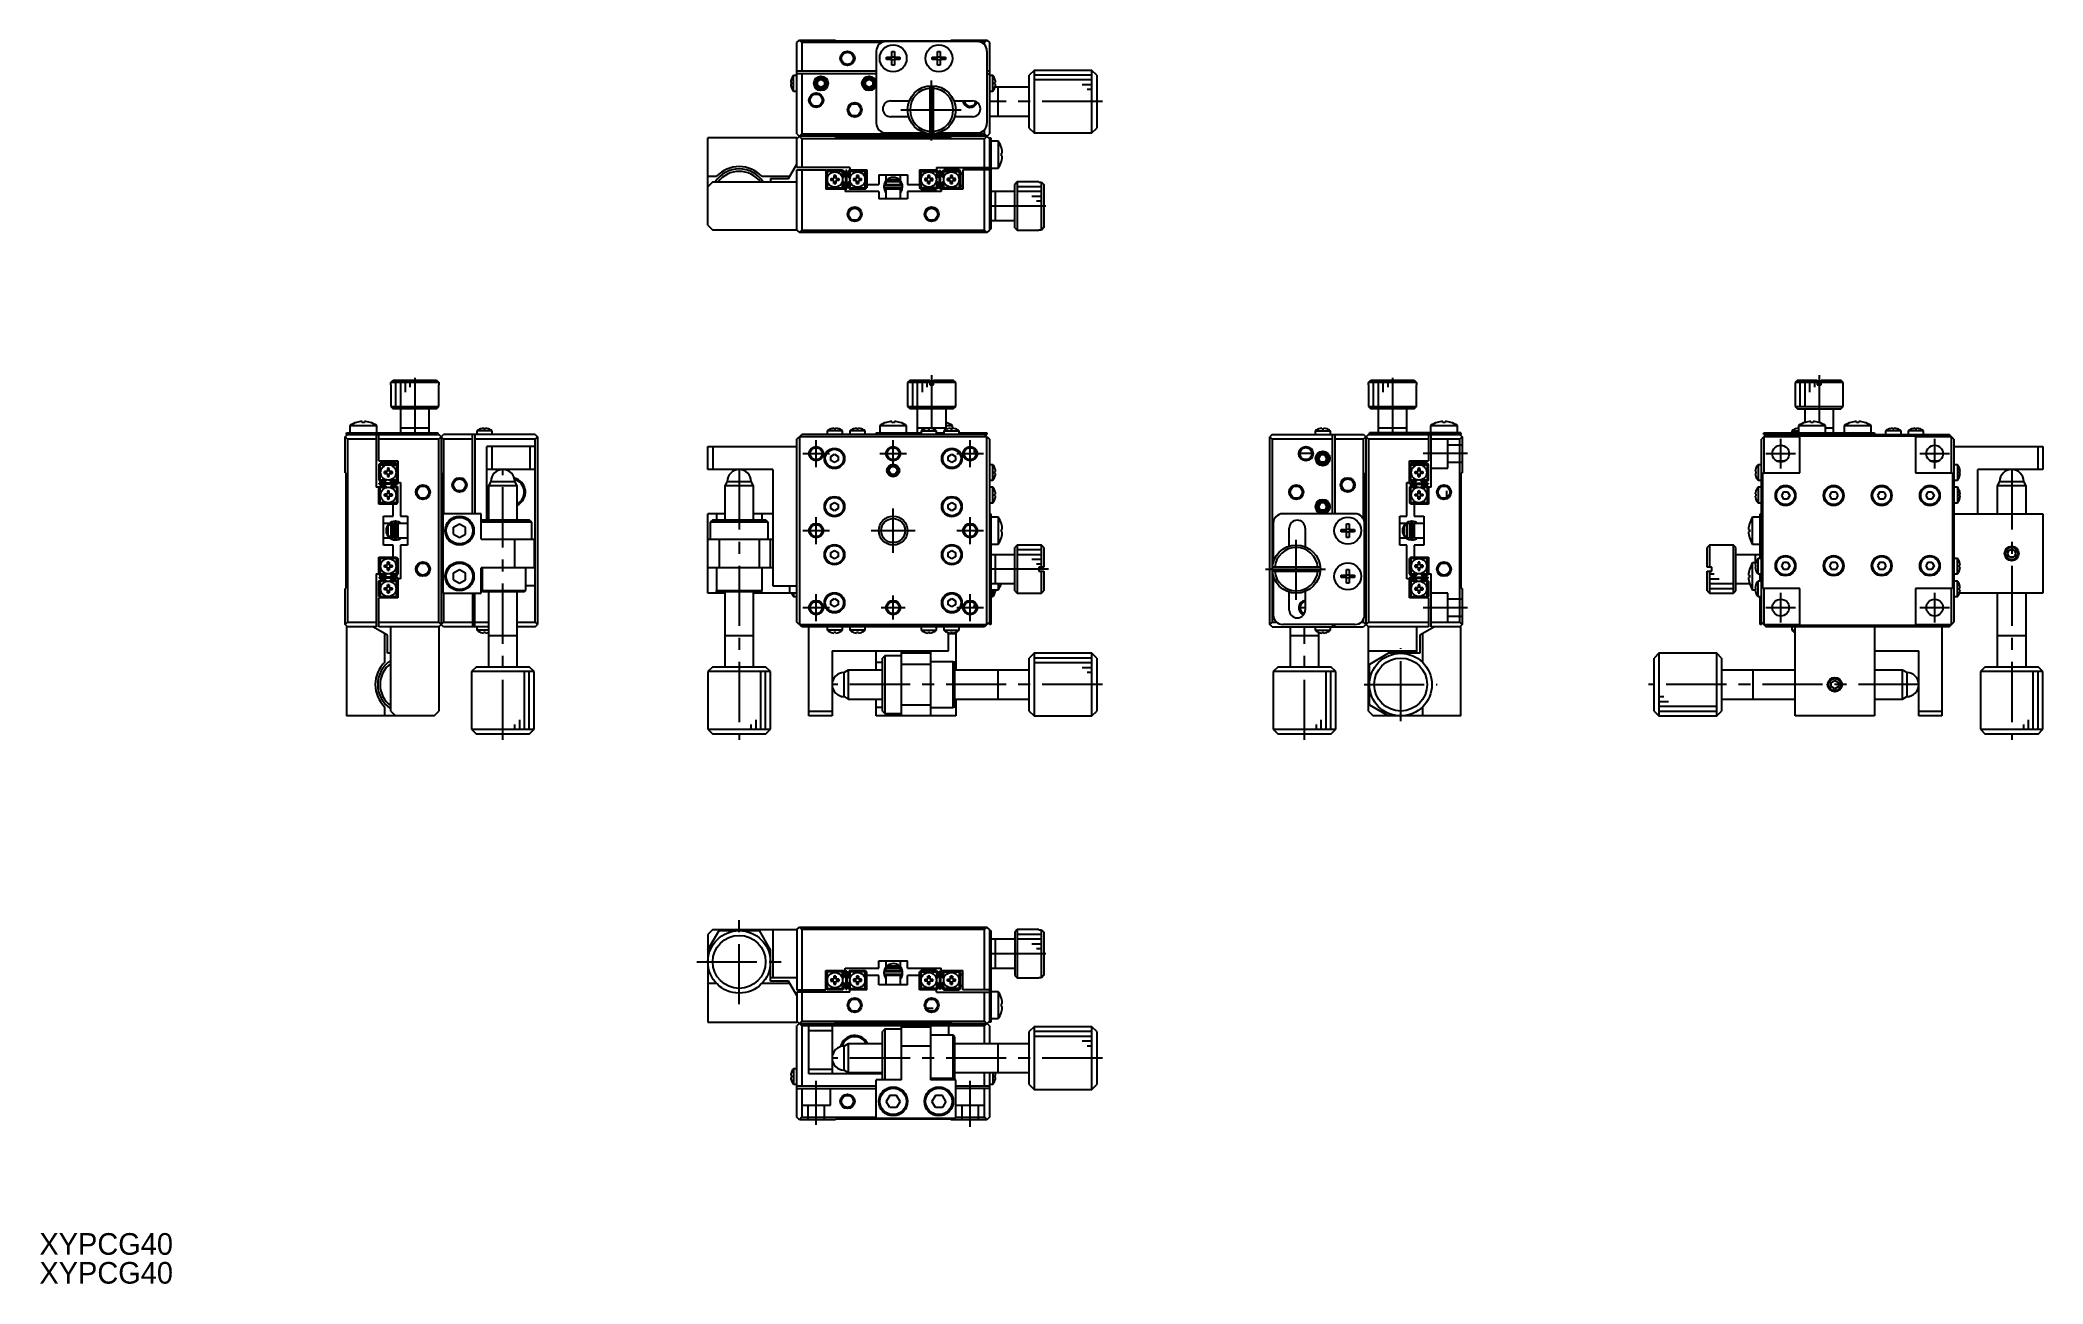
# Model space of a CAD drawing. Extents: x -38 to 379, y 14 to 273.
import ezdxf

# ---------------------------------------------------------------- set-up
doc = ezdxf.new("R2010")
doc.units = 0
doc.header["$LTSCALE"] = 10
doc.linetypes.add('CENTER', pattern=[2, 1.25, -0.25, 0.25, -0.25])
doc.linetypes.add('DASHED', pattern=[3.5, 2, -1.5])
doc.layers.get('0').update_dxf_attribs({"linetype": 'CONTINUOUS'})
doc.layers.add('CENTER', color=1, linetype='CENTER')
doc.styles.get("Standard").update_dxf_attribs({"font": 'FGP教科書体NT-M'})

msp = doc.modelspace()

# ---------------------------------------------------------------- texts
at = {"color": 7}
for p in [(-37.878238, 20.097829), (-37.878238, 14.097829)]:
    msp.add_text('XYPCG40', height=4.5, dxfattribs=at).set_placement(p)

# ---------------------------------------------------------------- linework, layer by layer
at = {"color": 7, "linetype": 'CONTINUOUS'}
for p, q in [((119.563569, 272.085829), (120.063569, 272.585829)), ((119.563569, 253.085829), (119.563569, 272.085829)), ((120.063569, 272.585829), (120.563569, 272.085829)), ((120.063569, 272.585829), (127.563569, 272.585829)), ((120.563569, 272.085829), (120.563569, 266.085829)), ((137.191789, 272.085829), (120.563569, 272.085829)), ((127.563569, 272.385829), (127.563569, 272.585829)), ((151.563569, 272.385829), (127.563569, 272.385829)), ((157.063569, 272.285829), (138.063569, 272.285829)), ((151.563569, 272.585829), (151.563569, 272.385829)), ((151.563569, 272.585829), (159.063569, 272.585829)), ((158.563569, 272.085829), (157.935349, 272.085829)), ((158.563569, 272.085829), (159.063569, 272.585829)), ((158.563569, 271.608705), (158.563569, 272.085829)), ((159.063569, 272.585829), (159.563569, 272.085829)), ((159.563569, 272.085829), (159.563569, 253.085829)), ((136.063569, 270.285829), (136.063569, 255.285829)), ((138.16443, 268.525829), (138.16443, 269.045829)), ((138.16443, 269.045829), (139.303569, 269.045829)), ((139.303569, 268.525829), (138.16443, 268.525829)), ((139.234127, 268.525829), (139.234127, 269.045829)), ((139.303569, 270.184968), (139.823569, 270.184968)), ((139.303569, 269.045829), (139.303569, 270.184968)), ((139.303569, 269.115271), (139.823569, 269.115271)), ((139.303569, 267.38669), (139.303569, 268.525829)), ((139.823569, 268.456387), (139.303569, 268.456387)), ((139.823569, 267.38669), (139.303569, 267.38669)), ((139.823569, 270.184968), (139.823569, 269.045829)), ((139.823569, 269.045829), (140.962708, 269.045829)), ((139.823569, 268.525829), (139.823569, 267.38669)), ((140.962708, 268.525829), (139.823569, 268.525829)), ((139.893011, 269.045829), (139.893011, 268.525829)), ((140.962708, 269.045829), (140.962708, 268.525829)), ((147.66443, 268.525829), (147.66443, 269.045829)), ((147.66443, 269.045829), (148.803569, 269.045829)), ((148.803569, 268.525829), (147.66443, 268.525829)), ((148.734127, 268.525829), (148.734127, 269.045829)), ((148.803569, 270.184968), (149.323569, 270.184968)), ((148.803569, 269.045829), (148.803569, 270.184968)), ((148.803569, 269.115271), (149.323569, 269.115271)), ((148.803569, 267.38669), (148.803569, 268.525829)), ((149.323569, 268.456387), (148.803569, 268.456387)), ((149.323569, 267.38669), (148.803569, 267.38669)), ((149.323569, 270.184968), (149.323569, 269.045829)), ((149.323569, 269.045829), (150.462708, 269.045829)), ((149.323569, 268.525829), (149.323569, 267.38669)), ((150.462708, 268.525829), (149.323569, 268.525829)), ((149.393011, 269.045829), (149.393011, 268.525829)), ((150.462708, 269.045829), (150.462708, 268.525829)), ((159.063569, 270.285829), (159.063569, 255.285829)), ((118.412505, 263.785829), (118.27962, 263.785829)), ((118.27962, 263.385829), (118.412505, 263.385829)), ((118.412505, 264.411965), (118.412505, 264.435829)), ((118.412505, 263.385829), (118.412505, 263.785829)), ((118.412505, 262.735829), (118.412505, 262.759693)), ((118.842632, 261.985829), (118.842632, 265.185829)), ((119.563569, 265.185829), (118.842632, 265.185829)), ((136.063569, 266.085829), (119.563569, 266.085829)), ((136.063569, 265.585829), (119.563569, 265.585829)), ((120.563569, 265.585829), (120.563569, 253.085829)), ((123.813569, 264.018842), (124.563569, 264.451854)), ((123.813569, 263.152816), (123.813569, 264.018842)), ((124.563569, 262.719804), (123.813569, 263.152816)), ((124.563569, 264.451854), (125.313569, 264.018842)), ((125.313569, 263.152816), (124.563569, 262.719804)), ((125.313569, 264.018842), (125.313569, 263.152816)), ((133.813569, 264.018842), (134.563569, 264.451854)), ((133.813569, 263.152816), (133.813569, 264.018842)), ((134.563569, 262.719804), (133.813569, 263.152816)), ((134.563569, 264.451854), (135.313569, 264.018842)), ((135.313569, 263.152816), (134.563569, 262.719804)), ((135.313569, 264.018842), (135.313569, 263.152816)), ((147.163569, 263.069803), (147.163569, 253.101855)), ((147.963569, 253.101855), (147.963569, 263.069803)), ((159.563569, 266.085829), (159.063569, 266.085829)), ((159.063569, 265.585829), (159.563569, 265.585829)), ((160.284506, 265.185829), (159.563569, 265.185829)), ((160.284506, 261.985829), (160.284506, 265.185829)), ((160.714632, 264.411965), (160.714632, 264.435829)), ((160.714632, 263.785829), (160.847517, 263.785829)), ((160.714632, 263.385829), (160.714632, 263.785829)), ((160.847517, 263.385829), (160.714632, 263.385829)), ((160.714632, 262.735829), (160.714632, 262.759693)), ((167.863569, 262.785829), (160.723654, 262.785829)), ((161.363569, 256.785824), (161.363569, 262.785834)), ((168.863569, 266.285829), (167.863569, 265.285829)), ((167.863569, 254.285829), (167.863569, 265.285829)), ((168.863569, 266.285829), (168.863569, 253.285829)), ((180.863569, 266.285829), (168.863569, 266.285829)), ((181.863569, 265.285829), (180.863569, 266.285829)), ((180.863569, 253.285829), (180.863569, 266.285829)), ((181.863569, 265.285829), (181.863569, 254.285829)), ((118.842632, 261.985829), (119.563569, 261.985829)), ((139.063569, 259.935829), (142.91841, 259.935829)), ((152.208728, 259.935829), (156.063569, 259.935829)), ((159.563569, 261.985829), (160.284506, 261.985829)), ((142.778436, 256.635829), (139.063569, 256.635829)), ((156.063569, 256.635829), (152.348702, 256.635829)), ((158.563569, 253.085829), (158.563569, 253.962953)), ((159.563569, 256.785829), (167.863569, 256.785829)), ((167.863569, 254.285829), (168.863569, 253.285829)), ((180.863569, 253.285829), (181.863569, 254.285829)), ((119.563569, 252.285829), (101.063569, 252.285829)), ((101.063569, 234.085829), (101.063569, 252.285829)), ((119.563569, 253.085829), (120.563569, 252.085829)), ((119.563569, 252.085829), (120.563569, 253.085829)), ((119.563569, 246.085829), (119.563569, 252.285829)), ((159.063569, 252.585829), (120.063569, 252.585829)), ((120.563569, 253.085829), (158.563569, 253.085829)), ((158.563569, 252.085829), (120.563569, 252.085829)), ((120.563569, 252.085829), (120.563569, 246.085829)), ((127.563569, 252.385829), (127.563569, 252.585829)), ((151.563569, 252.385829), (127.563569, 252.385829)), ((138.063569, 253.285829), (146.163569, 253.285829)), ((148.963569, 253.285829), (157.063569, 253.285829)), ((151.563569, 252.585829), (151.563569, 252.385829)), ((158.563569, 252.085829), (159.563569, 253.085829)), ((158.563569, 253.085829), (159.563569, 252.085829)), ((158.563569, 246.085829), (158.563569, 252.085829)), ((159.563569, 252.285829), (159.863569, 252.285829)), ((159.563569, 252.085829), (159.563569, 233.085829)), ((159.863569, 252.285829), (159.863569, 233.285829)), ((161.406032, 251.585829), (159.863569, 251.585829)), ((161.406032, 251.585829), (161.406032, 245.985829)), ((162.056773, 250.184968), (162.062942, 250.187977)), ((168.863569, 253.285829), (180.863569, 253.285829)), ((117.831518, 243.785829), (119.563568, 246.785829)), ((130.563569, 246.085829), (119.563569, 246.085829)), ((130.563569, 246.085829), (130.563569, 245.585829)), ((148.563569, 246.085829), (148.563569, 245.585829)), ((148.563569, 246.085829), (159.563569, 246.085829)), ((159.863569, 245.985829), (161.406032, 245.985829)), ((162.056773, 248.525829), (162.056773, 249.045829)), ((162.056773, 249.045829), (162.25003, 249.045829)), ((162.25003, 248.525829), (162.056773, 248.525829)), ((162.062942, 247.383681), (162.056773, 247.38669)), ((101.063569, 244.285829), (102.873153, 244.285829)), ((102.063569, 243.085829), (101.063569, 242.085829)), ((102.063569, 243.085829), (119.563569, 243.085829)), ((112.253985, 244.285829), (118.120193, 244.285829)), ((114.063569, 243.785829), (117.831518, 243.785829)), ((114.063569, 243.785829), (114.063569, 243.085829)), ((119.563569, 233.085829), (119.563569, 245.585829)), ((119.563569, 245.585829), (125.563569, 245.585829)), ((120.563569, 245.585829), (120.563569, 233.085829)), ((125.563569, 245.585829), (125.563569, 241.585829)), ((125.863569, 245.585829), (125.563569, 245.285829)), ((125.563569, 241.885829), (125.863569, 241.585829)), ((129.563569, 241.585829), (125.563569, 241.585829)), ((125.863569, 245.285829), (125.713569, 245.435829)), ((125.713569, 241.735829), (125.863569, 241.885829)), ((125.863569, 245.585829), (129.063569, 245.585829)), ((129.063569, 245.285829), (125.863569, 245.285829)), ((125.863569, 245.285829), (125.863569, 241.885829)), ((125.863569, 241.885829), (129.063569, 241.885829)), ((126.637433, 243.785829), (127.263569, 243.785829)), ((127.263569, 243.385829), (126.637433, 243.385829)), ((127.263569, 244.411965), (127.263569, 243.785829)), ((127.263569, 242.759693), (127.263569, 243.385829)), ((127.663569, 244.411965), (127.663569, 243.785829)), ((127.663569, 243.785829), (128.289704, 243.785829)), ((127.663569, 243.385829), (127.663569, 242.759693)), ((128.289704, 243.385829), (127.663569, 243.385829)), ((129.022913, 243.944222), (129.363569, 244.284878)), ((129.363573, 242.886785), (129.022913, 243.227436)), ((129.65447, 244.48739), (129.03797, 243.870891)), ((129.03797, 243.300767), (129.65447, 242.684268)), ((129.689825, 242.684268), (129.043138, 243.330955)), ((129.063569, 245.585829), (129.363569, 245.285829)), ((129.213569, 245.435829), (129.063569, 245.285829)), ((129.063569, 243.984878), (129.063569, 245.285829)), ((129.063569, 241.885829), (129.063569, 243.186781)), ((129.063569, 241.885829), (129.213569, 241.735829)), ((129.063569, 241.585829), (129.363569, 241.885829)), ((129.363569, 244.284878), (129.363569, 245.285829)), ((129.363569, 241.885829), (129.363569, 242.886781)), ((129.563569, 241.585829), (129.563569, 241.085829)), ((129.713569, 241.685829), (129.713569, 245.485829)), ((129.913569, 245.485829), (129.713569, 245.485829)), ((129.713569, 241.685829), (129.913569, 241.685829)), ((129.913569, 241.685829), (129.913569, 245.485829)), ((129.937313, 244.48739), (130.583999, 243.840702)), ((130.589167, 243.870891), (129.972668, 244.48739)), ((129.972668, 242.684268), (130.589167, 243.300767)), ((130.563569, 245.585829), (130.263569, 245.285829)), ((130.263569, 244.284878), (130.263569, 245.285829)), ((130.263569, 244.284878), (130.604225, 243.944222)), ((130.604225, 243.227437), (130.263569, 242.886781)), ((130.263569, 241.885829), (130.263569, 242.886781)), ((130.263569, 241.885829), (130.563569, 241.585829)), ((130.563569, 245.285829), (130.413569, 245.435829)), ((130.413569, 241.735829), (130.563569, 241.885829)), ((130.563569, 245.585829), (134.063569, 245.585829)), ((133.763569, 245.285829), (130.563569, 245.285829)), ((130.563569, 245.285829), (130.563569, 243.984878)), ((130.563569, 243.186781), (130.563569, 241.885829)), ((130.563569, 241.885829), (133.763569, 241.885829)), ((133.763569, 241.585829), (130.563569, 241.585829)), ((131.337433, 243.785829), (131.963569, 243.785829)), ((131.963569, 243.385829), (131.337433, 243.385829)), ((131.963569, 244.411965), (131.963569, 243.785829)), ((131.963569, 242.759693), (131.963569, 243.385829)), ((132.363569, 244.411965), (132.363569, 243.785829)), ((132.363569, 243.785829), (132.989704, 243.785829)), ((132.363569, 243.385829), (132.363569, 242.759693)), ((132.989704, 243.385829), (132.363569, 243.385829)), ((133.763569, 245.585829), (134.063569, 245.285829)), ((133.913569, 245.435829), (133.763569, 245.285829)), ((133.763569, 241.885829), (133.763569, 245.285829)), ((133.763569, 241.885829), (133.913569, 241.735829)), ((133.763569, 241.585829), (134.063569, 241.885829)), ((134.063569, 245.585829), (134.063569, 241.885829)), ((134.063569, 242.585829), (136.563569, 242.585829)), ((136.563569, 244.585829), (136.563569, 242.585829)), ((136.563569, 244.585829), (142.563569, 244.585829)), ((141.304224, 242.31467), (137.854224, 242.31467)), ((137.854224, 241.86467), (141.304224, 241.86467)), ((138.063569, 244.585829), (138.063569, 243.313574)), ((138.063569, 243.085829), (138.063569, 242.585829)), ((141.063569, 243.085829), (138.063569, 243.085829)), ((138.063569, 242.585829), (141.063569, 242.585829)), ((141.063569, 241.585829), (138.063569, 241.585829)), ((138.063569, 241.585829), (138.063569, 239.585829)), ((138.165445, 241.585791), (138.095027, 241.864634)), ((138.095302, 242.314725), (138.162554, 242.585974)), ((138.117886, 243.085829), (138.647054, 243.585829)), ((138.182601, 241.5952), (138.182968, 241.608824)), ((138.182757, 241.585827), (138.182601, 241.5952)), ((138.182968, 241.608824), (138.184038, 241.622413)), ((138.184038, 241.622413), (138.185806, 241.635929)), ((138.185806, 241.635929), (138.188269, 241.649336)), ((138.188269, 241.649336), (138.191418, 241.662597)), ((138.191418, 241.662597), (138.195243, 241.675676)), ((138.195243, 241.675676), (138.199732, 241.688539)), ((138.199732, 241.688539), (138.204871, 241.701151)), ((138.204871, 241.701151), (138.210644, 241.713479)), ((138.210644, 241.713479), (138.217034, 241.725492)), ((138.217034, 241.725492), (138.22402, 241.73716)), ((138.22402, 241.73716), (138.231583, 241.748455)), ((138.231583, 241.748455), (138.239701, 241.759348)), ((138.239701, 241.759348), (138.24835, 241.769814)), ((138.24835, 241.769814), (138.257505, 241.779829)), ((138.257505, 241.779829), (138.267143, 241.789369)), ((138.267143, 241.789369), (138.277236, 241.798415)), ((138.277236, 241.798415), (138.287758, 241.806945)), ((138.287758, 241.806945), (138.298681, 241.814943)), ((138.298681, 241.814943), (138.309978, 241.82239)), ((138.309978, 241.82239), (138.32162, 241.829271)), ((138.32162, 241.829271), (138.333578, 241.835574)), ((138.333578, 241.835574), (138.345823, 241.841284)), ((138.345823, 241.841284), (138.358326, 241.84639)), ((138.358326, 241.84639), (138.371055, 241.850884)), ((138.371055, 241.850884), (138.383983, 241.854755)), ((138.383983, 241.854755), (138.397077, 241.857998)), ((138.397077, 241.857998), (138.410308, 241.860605)), ((138.410308, 241.860605), (138.423645, 241.862572)), ((138.423645, 241.862572), (138.437057, 241.863895)), ((138.437057, 241.863895), (138.450515, 241.864573)), ((138.450515, 241.864573), (138.457731, 241.86467)), ((138.563569, 242.585829), (138.563569, 242.31467)), ((138.563569, 241.86467), (138.563569, 241.585829)), ((138.647054, 243.585829), (140.480084, 243.585829)), ((140.480084, 243.585829), (141.009252, 243.085829)), ((140.563569, 242.31467), (140.563569, 242.585829)), ((140.563569, 241.585829), (140.563569, 241.86467)), ((140.700718, 241.86467), (140.713478, 241.864373)), ((140.713478, 241.864373), (140.726915, 241.863429)), ((140.726915, 241.863429), (140.74029, 241.861842)), ((140.74029, 241.861842), (140.753571, 241.859615)), ((140.753571, 241.859615), (140.766729, 241.856752)), ((140.766729, 241.856752), (140.779733, 241.85326)), ((140.779733, 241.85326), (140.792553, 241.849146)), ((140.792553, 241.849146), (140.805161, 241.844418)), ((140.805161, 241.844418), (140.817526, 241.839085)), ((140.817526, 241.839085), (140.829619, 241.83316)), ((140.829619, 241.83316), (140.841412, 241.826653)), ((140.841412, 241.826653), (140.852878, 241.819579)), ((140.852878, 241.819579), (140.863987, 241.811951)), ((140.863987, 241.811951), (140.874713, 241.803786)), ((140.874713, 241.803786), (140.885028, 241.795101)), ((140.885028, 241.795101), (140.894907, 241.785915)), ((140.894907, 241.785915), (140.904325, 241.776246)), ((140.904325, 241.776246), (140.913256, 241.766117)), ((140.913256, 241.766117), (140.921676, 241.755549)), ((140.921676, 241.755549), (140.929562, 241.744567)), ((140.929562, 241.744567), (140.936893, 241.733196)), ((140.936893, 241.733196), (140.943646, 241.721463)), ((140.943646, 241.721463), (140.949802, 241.709395)), ((140.949802, 241.709395), (140.955343, 241.697022)), ((140.955343, 241.697022), (140.960252, 241.684374)), ((140.960252, 241.684374), (140.964512, 241.671483)), ((140.964512, 241.671483), (140.96811, 241.658383)), ((140.96811, 241.658383), (140.971034, 241.645106)), ((140.971034, 241.645106), (140.973274, 241.63169)), ((140.973274, 241.63169), (140.974821, 241.618168)), ((140.974821, 241.618168), (140.975671, 241.604579)), ((140.975671, 241.604579), (140.975818, 241.590958)), ((140.975818, 241.590958), (140.975692, 241.585826)), ((140.995718, 242.585863), (141.063377, 242.314728)), ((141.063569, 243.352193), (141.063569, 244.585829)), ((141.063569, 242.585829), (141.063569, 243.085829)), ((141.063569, 239.585829), (141.063569, 241.585829)), ((141.373428, 241.863532), (141.368965, 241.874289)), ((141.386029, 241.83008), (141.373428, 241.863532)), ((141.396941, 241.796053), (141.386029, 241.83008)), ((141.388688, 241.366358), (141.527672, 242.059972)), ((141.406138, 241.761535), (141.396941, 241.796053)), ((141.401002, 241.408178), (141.409478, 241.442885)), ((141.413598, 241.72661), (141.406138, 241.761535)), ((141.409478, 241.442885), (141.416206, 241.477962)), ((141.419303, 241.691363), (141.413598, 241.72661)), ((141.416206, 241.477962), (141.421172, 241.513323)), ((141.42324, 241.655881), (141.419303, 241.691363)), ((141.421172, 241.513323), (141.424363, 241.548882)), ((141.425398, 241.620248), (141.42324, 241.655881)), ((141.424363, 241.548882), (141.425773, 241.584553)), ((141.425773, 241.584553), (141.425398, 241.620248)), ((142.563569, 244.585829), (142.563569, 242.585829)), ((142.563569, 242.585829), (145.063569, 242.585829)), ((145.063569, 245.585829), (148.563569, 245.585829)), ((145.063569, 245.585829), (145.063569, 241.885829)), ((145.063569, 245.285829), (145.363569, 245.585829)), ((145.363569, 241.585829), (145.063569, 241.885829)), ((145.213569, 245.435829), (145.363569, 245.285829)), ((145.363569, 241.885829), (145.213569, 241.735829)), ((145.363569, 245.285829), (148.563569, 245.285829)), ((145.363569, 241.885829), (145.363569, 245.285829)), ((148.563569, 241.885829), (145.363569, 241.885829)), ((145.363569, 241.585829), (148.563569, 241.585829)), ((146.763569, 243.785829), (146.137433, 243.785829)), ((146.137433, 243.385829), (146.763569, 243.385829)), ((146.763569, 244.411965), (146.763569, 243.785829)), ((146.763569, 242.759693), (146.763569, 243.385829)), ((147.163569, 243.785829), (147.163569, 244.411965)), ((147.789704, 243.785829), (147.163569, 243.785829)), ((147.163569, 242.759693), (147.163569, 243.385829)), ((147.163569, 243.385829), (147.789704, 243.385829)), ((148.863569, 244.284878), (148.522913, 243.944222)), ((148.522913, 243.227436), (148.863573, 242.886785)), ((149.15447, 244.48739), (148.53797, 243.870891)), ((148.53797, 243.300767), (149.15447, 242.684268)), ((149.189825, 244.48739), (148.543138, 243.840703)), ((148.863569, 245.285829), (148.563569, 245.585829)), ((148.563569, 245.285829), (148.713569, 245.435829)), ((148.563569, 245.285829), (148.563569, 243.984878)), ((148.563569, 243.186781), (148.563569, 241.885829)), ((148.713569, 241.735829), (148.563569, 241.885829)), ((148.863569, 241.885829), (148.563569, 241.585829)), ((148.863569, 245.285829), (148.863569, 244.284878)), ((148.863569, 242.886781), (148.863569, 241.885829)), ((149.213569, 245.485829), (149.413569, 245.485829)), ((149.213569, 241.685829), (149.213569, 245.485829)), ((149.413569, 241.685829), (149.213569, 241.685829)), ((149.413569, 241.685829), (149.413569, 245.485829)), ((149.437312, 242.684269), (150.084, 243.330955)), ((150.089167, 243.870891), (149.472668, 244.48739)), ((149.472668, 242.684268), (150.089167, 243.300767)), ((149.563569, 241.585829), (149.563569, 241.085829)), ((154.063569, 241.585829), (149.563569, 241.585829)), ((149.763569, 245.285829), (150.063569, 245.585829)), ((149.763569, 245.285829), (149.763569, 244.284878)), ((150.104225, 243.944222), (149.763569, 244.284878)), ((149.763569, 242.886781), (150.104225, 243.227437)), ((149.763569, 242.886781), (149.763569, 241.885829)), ((150.063569, 241.585829), (149.763569, 241.885829)), ((149.913569, 245.435829), (150.063569, 245.285829)), ((150.063569, 241.885829), (149.913569, 241.735829)), ((153.263569, 245.585829), (150.063569, 245.585829)), ((150.063569, 245.285829), (153.263569, 245.285829)), ((150.063569, 243.984878), (150.063569, 245.285829)), ((150.063569, 241.885829), (150.063569, 243.186781)), ((153.263569, 241.885829), (150.063569, 241.885829)), ((151.463569, 243.785829), (150.837433, 243.785829)), ((150.837433, 243.385829), (151.463569, 243.385829)), ((151.463569, 244.411965), (151.463569, 243.785829)), ((151.463569, 242.759693), (151.463569, 243.385829)), ((151.863569, 243.785829), (151.863569, 244.411965)), ((152.489704, 243.785829), (151.863569, 243.785829)), ((151.863569, 242.759693), (151.863569, 243.385829)), ((151.863569, 243.385829), (152.489704, 243.385829)), ((153.563569, 245.285829), (153.263569, 245.585829)), ((153.263569, 245.285829), (153.413569, 245.435829)), ((153.263569, 245.285829), (153.263569, 241.885829)), ((153.413569, 241.735829), (153.263569, 241.885829)), ((153.563569, 241.885829), (153.263569, 241.585829)), ((153.563569, 245.285829), (153.563569, 241.885829)), ((154.063569, 245.066573), (153.582825, 244.585829)), ((153.582825, 242.585829), (153.582825, 244.585829)), ((153.582825, 242.585829), (154.063569, 242.105085)), ((154.063569, 245.585829), (154.063569, 241.585829)), ((159.563569, 245.585829), (154.063569, 245.585829)), ((158.563569, 233.085829), (158.563569, 245.585829)), ((165.363569, 243.085829), (164.863569, 242.585829)), ((164.863569, 233.585829), (164.863569, 242.585829)), ((165.363569, 243.085829), (165.363569, 233.085829)), ((169.863569, 243.085829), (165.363569, 243.085829)), ((169.863569, 243.085829), (169.863569, 243.069803)), ((169.863569, 243.069803), (170.363569, 243.069803)), ((170.363569, 233.101855), (170.363569, 243.069803)), ((170.363569, 243.069803), (170.863569, 242.568016)), ((170.863569, 242.568016), (170.863569, 233.603642)), ((136.563569, 241.085829), (129.563569, 241.085829)), ((136.563569, 241.085829), (136.563569, 239.585829)), ((142.563569, 239.585829), (136.563569, 239.585829)), ((137.767559, 241.371528), (137.792372, 241.308864)), ((137.792517, 241.313411), (137.792001, 241.310586)), ((137.792001, 241.310587), (137.793416, 241.311191)), ((137.792372, 241.308864), (137.792001, 241.310586)), ((137.792848, 241.308038), (137.792372, 241.308864)), ((141.361044, 241.300399), (141.063559, 241.39959)), ((141.079522, 241.402115), (141.063569, 241.410161)), ((141.063772, 240.827599), (141.365005, 241.309429)), ((141.096061, 241.394046), (141.079522, 241.402115)), ((141.113067, 241.386013), (141.096061, 241.394046)), ((141.130415, 241.378074), (141.113067, 241.386013)), ((141.147977, 241.370288), (141.130415, 241.378074)), ((141.165627, 241.36271), (141.147977, 241.370288)), ((141.183235, 241.355397), (141.165627, 241.36271)), ((141.200672, 241.348401), (141.183235, 241.355397)), ((141.217811, 241.341774), (141.200672, 241.348401)), ((141.234528, 241.335565), (141.217811, 241.341774)), ((141.250699, 241.329818), (141.234528, 241.335565)), ((141.266207, 241.324576), (141.250699, 241.329818)), ((141.280939, 241.319876), (141.266207, 241.324576)), ((141.294787, 241.315754), (141.280939, 241.319876)), ((141.307649, 241.312239), (141.294787, 241.315754)), ((141.319433, 241.309357), (141.307649, 241.312239)), ((141.330052, 241.307129), (141.319433, 241.309357)), ((141.339428, 241.305571), (141.330052, 241.307129)), ((141.347493, 241.304695), (141.339428, 241.305571)), ((141.354188, 241.304507), (141.347493, 241.304695)), ((141.350167, 241.276368), (141.361242, 241.300978)), ((141.359464, 241.305008), (141.354188, 241.304507)), ((141.363283, 241.306195), (141.359464, 241.305008)), ((141.365616, 241.308059), (141.363283, 241.306195)), ((141.366448, 241.310586), (141.365616, 241.308059)), ((141.366077, 241.308864), (141.378895, 241.340217)), ((141.378895, 241.340217), (141.3908, 241.373927)), ((141.3908, 241.373927), (141.401002, 241.408178)), ((142.563569, 241.085829), (142.563569, 239.585829)), ((149.563569, 241.085829), (142.563569, 241.085829)), ((164.863569, 241.085829), (159.863569, 241.085829)), ((160.863569, 235.085829), (160.863569, 241.085829)), ((101.063569, 234.085829), (102.063569, 233.085829)), ((159.863569, 233.285829), (159.563569, 233.285829)), ((159.863569, 235.085829), (164.863569, 235.085829)), ((164.863569, 233.585829), (165.363569, 233.085829)), ((170.863569, 233.603642), (170.363569, 233.101855)), ((119.563569, 233.085829), (102.063569, 233.085829)), ((119.563569, 233.085829), (120.063569, 232.585829)), ((120.063569, 232.585829), (120.563569, 233.085829)), ((159.063569, 232.585829), (120.063569, 232.585829)), ((120.563569, 233.085829), (158.563569, 233.085829)), ((158.563569, 233.085829), (159.063569, 232.585829)), ((159.563569, 233.085829), (159.063569, 232.585829)), ((165.363569, 233.085829), (169.863569, 233.085829)), ((170.363569, 233.101855), (169.863569, 233.101855)), ((169.863569, 233.101855), (169.863569, 233.085829)), ((35.137674, 200.916843), (35.153699, 200.916843)), ((35.137674, 200.916843), (35.137674, 196.416843)), ((35.153699, 201.416843), (35.655487, 201.916843)), ((35.153699, 200.916843), (35.153699, 201.416843)), ((45.121648, 201.416843), (35.153699, 201.416843)), ((35.655487, 201.916843), (44.619861, 201.916843)), ((44.619861, 201.916843), (45.121648, 201.416843)), ((45.121648, 201.416843), (45.121648, 200.916843)), ((45.121648, 200.916843), (45.137674, 200.916843)), ((45.137674, 196.416843), (45.137674, 200.916843)), ((143.063569, 201.916843), (142.563569, 201.416843)), ((147.163569, 201.416843), (142.563569, 201.416843)), ((142.563569, 201.416843), (142.563569, 196.416843)), ((143.063569, 201.916843), (147.163569, 201.916843)), ((147.163569, 201.916843), (147.163569, 200.916843)), ((147.163569, 200.916843), (147.963569, 200.916843)), ((147.963569, 200.916843), (147.963569, 201.916843)), ((147.963569, 201.916843), (152.063569, 201.916843)), ((152.563569, 201.416843), (147.963569, 201.416843)), ((152.563569, 201.416843), (152.063569, 201.916843)), ((152.563569, 196.416843), (152.563569, 201.416843)), ((238.346591, 200.916843), (238.362617, 200.916843)), ((238.346591, 200.916843), (238.346591, 196.416843)), ((238.362617, 201.416843), (238.864404, 201.916843)), ((248.330566, 201.416843), (238.362617, 201.416843)), ((238.362617, 200.916843), (238.362617, 201.416843)), ((238.864404, 201.916843), (247.828778, 201.916843)), ((247.828778, 201.916843), (248.330566, 201.416843)), ((248.330566, 201.416843), (248.330566, 200.916843)), ((248.330566, 200.916843), (248.346591, 200.916843)), ((248.346591, 196.416843), (248.346591, 200.916843)), ((327.529505, 201.916843), (327.029505, 201.416843)), ((331.629505, 201.416843), (327.029505, 201.416843)), ((327.029505, 201.416843), (327.029505, 196.416843)), ((327.529505, 201.916843), (331.629505, 201.916843)), ((331.629505, 201.916843), (331.629505, 200.916843)), ((331.629505, 200.916843), (332.429505, 200.916843)), ((332.429505, 201.916843), (336.529505, 201.916843)), ((332.429505, 200.916843), (332.429505, 201.916843)), ((337.029505, 201.416843), (332.429505, 201.416843)), ((337.029505, 201.416843), (336.529505, 201.916843)), ((337.029505, 196.416843), (337.029505, 201.416843)), ((35.137674, 196.416843), (45.137674, 196.416843)), ((35.137674, 196.416843), (35.637674, 195.916843)), ((44.637674, 195.916843), (35.637674, 195.916843)), ((37.137674, 195.916843), (37.137674, 190.916843)), ((43.137674, 190.916843), (43.137674, 195.916843)), ((44.637674, 195.916843), (45.137674, 196.416843)), ((142.563569, 196.416843), (152.563569, 196.416843)), ((142.563569, 196.416843), (143.063569, 195.916843)), ((152.063569, 195.916843), (143.063569, 195.916843)), ((144.563569, 195.916843), (144.563569, 190.916843)), ((150.563569, 191.661838), (150.563569, 195.916843)), ((152.063569, 195.916843), (152.563569, 196.416843)), ((238.346591, 196.416843), (248.346591, 196.416843)), ((238.346591, 196.416843), (238.846591, 195.916843)), ((247.846591, 195.916843), (238.846591, 195.916843)), ((240.346591, 195.916843), (240.346591, 190.916843)), ((246.346591, 190.916843), (246.346591, 195.916843)), ((247.846591, 195.916843), (248.346591, 196.416843)), ((327.029505, 196.416843), (327.529505, 195.916843)), ((327.029505, 196.416843), (337.029505, 196.416843)), ((327.529505, 195.916843), (336.529505, 195.916843)), ((329.029505, 195.916843), (329.029505, 193.086539)), ((335.029505, 190.916843), (335.029505, 195.916843)), ((336.529505, 195.916843), (337.029505, 196.416843)), ((26.637674, 192.459306), (32.237674, 192.459306)), ((26.637674, 192.459306), (26.637674, 190.916843)), ((28.038534, 193.110048), (28.035526, 193.116216)), ((29.177674, 193.110048), (29.177674, 193.303305)), ((29.697674, 193.110048), (29.177674, 193.110048)), ((29.697674, 193.303305), (29.697674, 193.110048)), ((30.839821, 193.116216), (30.836813, 193.110048)), ((32.237674, 190.916843), (32.237674, 192.459306)), ((43.137674, 191.916843), (37.137674, 191.916843)), ((53.811538, 191.767907), (53.787674, 191.767907)), ((54.437674, 191.767907), (54.437674, 191.900792)), ((54.837674, 191.767907), (54.437674, 191.767907)), ((54.837674, 191.900792), (54.837674, 191.767907)), ((55.487674, 191.767907), (55.463809, 191.767907)), ((126.637433, 191.767907), (126.613569, 191.767907)), ((127.263569, 191.767907), (127.263569, 191.900792)), ((127.663569, 191.767907), (127.263569, 191.767907)), ((127.663569, 191.900792), (127.663569, 191.767907)), ((128.313569, 191.767907), (128.289704, 191.767907)), ((131.337433, 191.767907), (131.313569, 191.767907)), ((131.963569, 191.767907), (131.963569, 191.900792)), ((132.363569, 191.767907), (131.963569, 191.767907)), ((132.363569, 191.900792), (132.363569, 191.767907)), ((133.013569, 191.767907), (132.989704, 191.767907)), ((136.763569, 192.459306), (142.363569, 192.459306)), ((136.763569, 192.459306), (136.763569, 190.916843)), ((138.16443, 193.110048), (138.161421, 193.116216)), ((139.303569, 193.110048), (139.303569, 193.303305)), ((139.823569, 193.110048), (139.303569, 193.110048)), ((139.823569, 193.303305), (139.823569, 193.110048)), ((140.965717, 193.116216), (140.962708, 193.110048)), ((142.363569, 190.916843), (142.363569, 192.459306)), ((150.563569, 191.916843), (144.563569, 191.916843)), ((146.113569, 191.767907), (146.137433, 191.767907)), ((146.763569, 191.900792), (146.763569, 191.767907)), ((146.763569, 191.767907), (147.163569, 191.767907)), ((147.163569, 191.767907), (147.163569, 191.900792)), ((147.789704, 191.767907), (147.813569, 191.767907)), ((150.563569, 192.459306), (151.863569, 192.459306)), ((150.813569, 191.767907), (150.837433, 191.767907)), ((151.463569, 191.900792), (151.463569, 191.767907)), ((151.463569, 191.767907), (151.863569, 191.767907)), ((151.863569, 191.767907), (151.863569, 192.459306)), ((152.489704, 191.767907), (152.513569, 191.767907)), ((227.996591, 191.767907), (228.020456, 191.767907)), ((228.646591, 191.900792), (228.646591, 191.767907)), ((228.646591, 191.767907), (229.046591, 191.767907)), ((229.046591, 191.767907), (229.046591, 191.900792)), ((229.672727, 191.767907), (229.696591, 191.767907)), ((246.346591, 191.916843), (240.346591, 191.916843)), ((251.246591, 192.459306), (256.846591, 192.459306)), ((251.246591, 192.459306), (251.246591, 190.916843)), ((252.647452, 193.110048), (252.644444, 193.116216)), ((253.786591, 193.110048), (253.786591, 193.303305)), ((254.306591, 193.110048), (253.786591, 193.110048)), ((254.306591, 193.303305), (254.306591, 193.110048)), ((255.448739, 193.116216), (255.44573, 193.110048)), ((256.846591, 190.916843), (256.846591, 192.459306)), ((327.079505, 191.767907), (327.103369, 191.767907)), ((327.729505, 192.459306), (327.729505, 190.916843)), ((327.729505, 192.459306), (333.329505, 192.459306)), ((329.130366, 193.110048), (329.127357, 193.116216)), ((330.269505, 193.110048), (330.269505, 193.303305)), ((330.789505, 193.110048), (330.269505, 193.110048)), ((330.789505, 193.303305), (330.789505, 193.110048)), ((331.931653, 193.116216), (331.928644, 193.110048)), ((333.329505, 190.916843), (333.329505, 192.459306)), ((335.029505, 191.916843), (333.329505, 191.916843)), ((337.229505, 192.459306), (337.229505, 190.916843)), ((337.229505, 192.459306), (342.829505, 192.459306)), ((338.630366, 193.110048), (338.627357, 193.116216)), ((339.769505, 193.110048), (339.769505, 193.303305)), ((340.289505, 193.110048), (339.769505, 193.110048)), ((340.289505, 193.303305), (340.289505, 193.110048)), ((341.431653, 193.116216), (341.428644, 193.110048)), ((342.829505, 190.916843), (342.829505, 192.459306)), ((346.603369, 191.767907), (346.579505, 191.767907)), ((347.229505, 191.767907), (347.229505, 191.900792)), ((347.629505, 191.767907), (347.229505, 191.767907)), ((347.629505, 191.900792), (347.629505, 191.767907)), ((348.279505, 191.767907), (348.255641, 191.767907)), ((351.303369, 191.767907), (351.279505, 191.767907)), ((351.929505, 191.767907), (351.929505, 191.900792)), ((352.329505, 191.767907), (351.929505, 191.767907)), ((352.329505, 191.900792), (352.329505, 191.767907)), ((352.979505, 191.767907), (352.955641, 191.767907)), ((25.637674, 190.116843), (26.137674, 190.616843)), ((25.637674, 182.616843), (25.637674, 190.116843)), ((26.137674, 189.616843), (25.637674, 190.116843)), ((25.937674, 190.616843), (25.937674, 190.916843)), ((25.937674, 190.916843), (44.937674, 190.916843)), ((25.937674, 190.616843), (45.137674, 190.616843)), ((26.137674, 189.616843), (26.137674, 151.616843)), ((32.137674, 189.616843), (26.137674, 189.616843)), ((32.137674, 190.616843), (32.137674, 179.616843)), ((32.637674, 185.116843), (32.637674, 190.616843)), ((45.137674, 189.616843), (32.637674, 189.616843)), ((44.937674, 190.916843), (44.937674, 190.616843)), ((46.137674, 189.616843), (45.137674, 190.616843)), ((45.137674, 189.616843), (46.137674, 190.616843)), ((45.137674, 151.616843), (45.137674, 189.616843)), ((45.637674, 190.116843), (45.637674, 151.116843)), ((65.137674, 190.616843), (46.137674, 190.616843)), ((52.137674, 189.616843), (46.137674, 189.616843)), ((46.137674, 189.616843), (46.137674, 174.116843)), ((52.137674, 174.116843), (52.137674, 190.616843)), ((52.637674, 190.616843), (52.637674, 174.116843)), ((65.137674, 189.616843), (52.637674, 189.616843)), ((56.237674, 191.337781), (53.037674, 191.337781)), ((53.037674, 191.337781), (53.037674, 190.616843)), ((55.137674, 172.866843), (55.137674, 188.116843)), ((65.137674, 188.116843), (55.137674, 188.116843)), ((56.137674, 188.116843), (56.137674, 183.316843)), ((56.237674, 190.616843), (56.237674, 191.337781)), ((64.137674, 183.316843), (64.137674, 188.116843)), ((65.137674, 190.616843), (65.637674, 190.116843)), ((65.137674, 189.616843), (65.637674, 190.116843)), ((65.137674, 151.616843), (65.137674, 189.616843)), ((65.637674, 190.116843), (65.637674, 151.116843)), ((101.063569, 183.316843), (101.063569, 188.116843)), ((101.063569, 188.116843), (119.563569, 188.116843)), ((102.063569, 188.116843), (102.063569, 183.316843)), ((119.563569, 189.616843), (120.563569, 190.616843)), ((119.563569, 151.616843), (119.563569, 189.616843)), ((159.063569, 190.116843), (120.063569, 190.116843)), ((120.063569, 190.116843), (120.063569, 151.116843)), ((159.063569, 190.616843), (120.563569, 190.616843)), ((125.863569, 191.337781), (125.863569, 190.616843)), ((129.063569, 191.337781), (125.863569, 191.337781)), ((129.063569, 190.616843), (129.063569, 191.337781)), ((133.763569, 191.337781), (130.563569, 191.337781)), ((130.563569, 191.337781), (130.563569, 190.616843)), ((133.763569, 190.616843), (133.763569, 191.337781)), ((136.063569, 190.616843), (136.063569, 190.916843)), ((136.063569, 190.916843), (145.363569, 190.916843)), ((145.363569, 191.337781), (148.563569, 191.337781)), ((145.363569, 191.337781), (145.363569, 190.616843)), ((148.563569, 190.616843), (148.563569, 191.337781)), ((148.563569, 190.916843), (150.063569, 190.916843)), ((150.063569, 191.337781), (150.063569, 190.616843)), ((150.063569, 191.337781), (153.263569, 191.337781)), ((153.263569, 190.616843), (153.263569, 191.337781)), ((153.263569, 190.916843), (159.063569, 190.916843)), ((156.386371, 186.853782), (156.563569, 187.366843)), ((158.563569, 190.616843), (159.563569, 189.616843)), ((159.063569, 190.916843), (159.063569, 190.616843)), ((159.063569, 151.116843), (159.063569, 190.116843)), ((159.563569, 189.616843), (159.563569, 151.116843)), ((218.346591, 190.616843), (217.846591, 190.116843)), ((217.846591, 151.116843), (217.846591, 190.116843)), ((217.846591, 190.116843), (218.346591, 189.616843)), ((218.346591, 190.616843), (237.346591, 190.616843)), ((230.846591, 189.616843), (218.346591, 189.616843)), ((218.346591, 189.616843), (218.346591, 151.616843)), ((227.246591, 191.337781), (227.246591, 190.616843)), ((227.246591, 191.337781), (230.446591, 191.337781)), ((230.446591, 190.616843), (230.446591, 191.337781)), ((230.846591, 174.116843), (230.846591, 190.616843)), ((231.346591, 190.616843), (231.346591, 174.116843)), ((237.346591, 189.616843), (231.346591, 189.616843)), ((238.346591, 190.616843), (237.346591, 189.616843)), ((237.346591, 190.616843), (238.346591, 189.616843)), ((237.346591, 172.988623), (237.346591, 189.616843)), ((237.846591, 151.116843), (237.846591, 190.116843)), ((238.346591, 190.616843), (257.546591, 190.616843)), ((238.346591, 189.616843), (238.346591, 151.616843)), ((250.846591, 189.616843), (238.346591, 189.616843)), ((238.546591, 190.616843), (238.546591, 190.916843)), ((257.546591, 190.916843), (238.546591, 190.916843)), ((250.846591, 190.616843), (250.846591, 185.116843)), ((251.346591, 179.616843), (251.346591, 190.616843)), ((257.346591, 189.616843), (251.346591, 189.616843)), ((257.346591, 190.616843), (257.846591, 190.116843)), ((257.846591, 190.116843), (257.346591, 189.616843)), ((257.346591, 151.616843), (257.346591, 189.616843)), ((257.546591, 190.916843), (257.546591, 190.616843)), ((257.846591, 190.116843), (257.846591, 182.616843)), ((321.029505, 190.616843), (320.029505, 189.616843)), ((320.029505, 151.116843), (320.029505, 189.616843)), ((320.529505, 190.616843), (320.529505, 190.916843)), ((320.529505, 190.916843), (343.529505, 190.916843)), ((320.529505, 190.616843), (359.029505, 190.616843)), ((328.029505, 190.116843), (320.529505, 190.116843)), ((320.529505, 190.116843), (320.529505, 182.616843)), ((326.329505, 191.337781), (327.729505, 191.337781)), ((326.329505, 191.337781), (326.329505, 190.916843)), ((328.029505, 190.316843), (352.029505, 190.316843)), ((328.029505, 182.616843), (328.029505, 190.316843)), ((343.529505, 190.916843), (343.529505, 190.616843)), ((345.829505, 191.337781), (345.829505, 190.616843)), ((349.029505, 191.337781), (345.829505, 191.337781)), ((349.029505, 190.616843), (349.029505, 191.337781)), ((353.729505, 191.337781), (350.529505, 191.337781)), ((350.529505, 191.337781), (350.529505, 190.616843)), ((352.029505, 190.316843), (352.029505, 182.616843)), ((359.529505, 190.116843), (352.029505, 190.116843)), ((353.729505, 190.616843), (353.729505, 191.337781)), ((360.029505, 189.616843), (359.029505, 190.616843)), ((359.529505, 182.616843), (359.529505, 190.116843)), ((360.029505, 189.616843), (360.029505, 151.616843)), ((360.029505, 188.116843), (378.529505, 188.116843)), ((377.529505, 183.316843), (377.529505, 188.116843)), ((378.529505, 188.116843), (378.529505, 183.316843)), ((32.637674, 185.116843), (36.637674, 185.116843)), ((32.637674, 184.316843), (32.937674, 184.616843)), ((32.637674, 184.316843), (32.637674, 181.116843)), ((32.937674, 184.316843), (32.787674, 184.466843)), ((36.337674, 184.616843), (32.937674, 184.616843)), ((32.937674, 181.116843), (32.937674, 184.316843)), ((32.937674, 184.316843), (36.337674, 184.316843)), ((33.15693, 185.116843), (33.637674, 184.636099)), ((35.637674, 184.636099), (33.637674, 184.636099)), ((34.437674, 183.542979), (34.437674, 182.916843)), ((34.837674, 182.916843), (34.837674, 183.542979)), ((35.637674, 184.636099), (36.118418, 185.116843)), ((36.337674, 184.616843), (36.637674, 184.316843)), ((36.487674, 184.466843), (36.337674, 184.316843)), ((36.337674, 184.316843), (36.337674, 181.116843)), ((36.637674, 185.116843), (36.637674, 180.616843)), ((65.137674, 183.316843), (55.137674, 183.316843)), ((114.563569, 183.316843), (101.063569, 183.316843)), ((114.563569, 183.316843), (114.563569, 159.116843)), ((126.613569, 186.049856), (127.363569, 186.482869)), ((126.613569, 185.183831), (126.613569, 186.049856)), ((127.363569, 184.750818), (126.613569, 185.183831)), ((127.363569, 186.482869), (128.113569, 186.049856)), ((128.113569, 185.183831), (127.363569, 184.750818)), ((128.113569, 186.049856), (128.113569, 185.183831)), ((151.013569, 186.049856), (151.763569, 186.482869)), ((151.013569, 185.183831), (151.013569, 186.049856)), ((151.763569, 184.750818), (151.013569, 185.183831)), ((151.763569, 186.482869), (152.513569, 186.049856)), ((152.513569, 185.183831), (151.763569, 184.750818)), ((152.513569, 186.049856), (152.513569, 185.183831)), ((160.284506, 184.316843), (159.563569, 184.316843)), ((160.284506, 181.116843), (160.284506, 184.316843)), ((160.714632, 183.542979), (160.714632, 183.566843)), ((226.596442, 186.616843), (224.096591, 186.616843)), ((228.413579, 186.366843), (227.980566, 185.616843)), ((228.413579, 184.866843), (227.980566, 185.616843)), ((229.279604, 186.366843), (228.413579, 186.366843)), ((229.279604, 184.866843), (228.413579, 184.866843)), ((229.712617, 185.616843), (229.279604, 186.366843)), ((229.712617, 185.616843), (229.279604, 184.866843)), ((246.846591, 185.116843), (250.846591, 185.116843)), ((246.846591, 180.616843), (246.846591, 185.116843)), ((247.146591, 184.616843), (246.846591, 184.316843)), ((247.146591, 184.316843), (246.996591, 184.466843)), ((250.546591, 184.616843), (247.146591, 184.616843)), ((247.146591, 181.116843), (247.146591, 184.316843)), ((247.146591, 184.316843), (250.546591, 184.316843)), ((247.365847, 185.116843), (247.846591, 184.636099)), ((249.846591, 184.636099), (247.846591, 184.636099)), ((248.646591, 182.916843), (248.646591, 183.542979)), ((249.046591, 183.542979), (249.046591, 182.916843)), ((249.846591, 184.636099), (250.327335, 185.116843)), ((250.846591, 184.316843), (250.546591, 184.616843)), ((250.696591, 184.466843), (250.546591, 184.316843)), ((250.546591, 184.316843), (250.546591, 181.116843)), ((250.846591, 181.116843), (250.846591, 184.316843)), ((318.878441, 183.566843), (318.878441, 183.542979)), ((319.308568, 184.316843), (319.308568, 181.116843)), ((320.029505, 184.316843), (319.308568, 184.316843)), ((323.128117, 185.116843), (324.930893, 185.116843)), ((323.548761, 185.116843), (323.781031, 184.884573)), ((355.128117, 185.116843), (356.930893, 185.116843)), ((356.277979, 184.884573), (356.510249, 185.116843)), ((360.750442, 184.316843), (360.029505, 184.316843)), ((360.750442, 184.316843), (360.750442, 181.116843)), ((361.180569, 183.566843), (361.180569, 183.542979)), ((365.029505, 174.116843), (365.029505, 183.316843)), ((378.529505, 183.316843), (365.029505, 183.316843)), ((25.637674, 182.616843), (25.837674, 182.616843)), ((25.837674, 182.616843), (25.837674, 158.616843)), ((32.637674, 179.616843), (32.137674, 179.616843)), ((32.637674, 181.116843), (32.937674, 180.816843)), ((32.637674, 179.616843), (32.937674, 179.916843)), ((32.637674, 176.116843), (32.637674, 179.616843)), ((32.737674, 180.266843), (32.737674, 180.466843)), ((36.537674, 180.466843), (32.737674, 180.466843)), ((36.537674, 180.266843), (32.737674, 180.266843)), ((32.787674, 180.966843), (32.937674, 181.116843)), ((32.937674, 179.616843), (32.787674, 179.766843)), ((34.238625, 181.116843), (32.937674, 181.116843)), ((32.937674, 180.816843), (33.938625, 180.816843)), ((33.938625, 179.916843), (32.937674, 179.916843)), ((32.937674, 176.416843), (32.937674, 179.616843)), ((32.937674, 179.616843), (34.238625, 179.616843)), ((34.352612, 181.142442), (33.736112, 180.525942)), ((33.736112, 180.2431), (34.382799, 179.596413)), ((33.736112, 180.207744), (34.352612, 179.591245)), ((34.437674, 182.916843), (33.811538, 182.916843)), ((33.811538, 182.516843), (34.437674, 182.516843)), ((34.279281, 181.157499), (33.938625, 180.816843)), ((33.938625, 179.916843), (34.27928, 179.576188)), ((34.437674, 182.516843), (34.437674, 181.890708)), ((35.463809, 182.916843), (34.837674, 182.916843)), ((34.837674, 182.516843), (35.463809, 182.516843)), ((34.837674, 181.890708), (34.837674, 182.516843)), ((35.539235, 180.490587), (34.892548, 181.137274)), ((35.539235, 180.525942), (34.922735, 181.142442)), ((34.922735, 179.591245), (35.539235, 180.207744)), ((35.336722, 180.816843), (34.996066, 181.157499)), ((34.996066, 179.576188), (35.336722, 179.916843)), ((36.337674, 181.116843), (35.036722, 181.116843)), ((35.036722, 179.616843), (36.337674, 179.616843)), ((35.336722, 180.816843), (36.337674, 180.816843)), ((36.337674, 179.916843), (35.336722, 179.916843)), ((36.337674, 181.116843), (36.487674, 180.966843)), ((36.337674, 180.816843), (36.637674, 181.116843)), ((36.337674, 179.916843), (36.637674, 179.616843)), ((36.487674, 179.766843), (36.337674, 179.616843)), ((36.337674, 179.616843), (36.337674, 176.416843)), ((36.537674, 180.466843), (36.537674, 180.266843)), ((36.637674, 180.616843), (37.137674, 180.616843)), ((36.637674, 176.416843), (36.637674, 179.616843)), ((37.137674, 180.616843), (37.137674, 173.616843)), ((45.637674, 182.616843), (45.837674, 182.616843)), ((45.837674, 182.616843), (45.837674, 158.616843)), ((55.937674, 180.816843), (55.437674, 179.950818)), ((55.437674, 179.950818), (55.437674, 172.866843)), ((61.437674, 179.950818), (55.437674, 179.950818)), ((55.937674, 180.816843), (60.937674, 180.816843)), ((61.437674, 179.950818), (60.937674, 180.816843)), ((61.437674, 172.866843), (61.437674, 179.950818)), ((105.063569, 180.816843), (104.563569, 179.950818)), ((110.563569, 179.950818), (104.563569, 179.950818)), ((104.563569, 179.950818), (104.563569, 172.866863)), ((105.063569, 180.816843), (110.063569, 180.816843)), ((110.563569, 179.950818), (110.063569, 180.816843)), ((110.563569, 172.866863), (110.563569, 179.950818)), ((159.563569, 181.116843), (160.284506, 181.116843)), ((160.284506, 179.616843), (159.563569, 179.616843)), ((160.284506, 176.416843), (160.284506, 179.616843)), ((160.714632, 182.916843), (160.847517, 182.916843)), ((160.714632, 182.516843), (160.714632, 182.916843)), ((160.847517, 182.516843), (160.714632, 182.516843)), ((160.714632, 181.866843), (160.714632, 181.890708)), ((237.646591, 158.616843), (237.646591, 182.616843)), ((237.846591, 182.616843), (237.646591, 182.616843)), ((246.346591, 180.616843), (246.846591, 180.616843)), ((246.346591, 173.616843), (246.346591, 180.616843)), ((247.146591, 180.816843), (246.846591, 181.116843)), ((247.146591, 179.916843), (246.846591, 179.616843)), ((246.846591, 179.616843), (246.846591, 176.416843)), ((246.946591, 180.466843), (250.746591, 180.466843)), ((246.946591, 180.266843), (246.946591, 180.466843)), ((246.946591, 180.266843), (250.746591, 180.266843)), ((246.996591, 180.966843), (247.146591, 181.116843)), ((247.146591, 179.616843), (246.996591, 179.766843)), ((248.447543, 181.116843), (247.146591, 181.116843)), ((247.146591, 180.816843), (248.147543, 180.816843)), ((248.147543, 179.916843), (247.146591, 179.916843)), ((247.146591, 176.416843), (247.146591, 179.616843)), ((247.146591, 179.616843), (248.447543, 179.616843)), ((248.56153, 181.142442), (247.94503, 180.525942)), ((247.94503, 180.2431), (248.591717, 179.596413)), ((247.94503, 180.207744), (248.56153, 179.591245)), ((248.020456, 182.916843), (248.646591, 182.916843)), ((248.646591, 182.516843), (248.020456, 182.516843)), ((248.147539, 179.916839), (248.488199, 179.576188)), ((248.488199, 181.157499), (248.147543, 180.816843)), ((248.646591, 181.890708), (248.646591, 182.516843)), ((249.046591, 182.916843), (249.672727, 182.916843)), ((249.046591, 182.516843), (249.046591, 181.890708)), ((249.672727, 182.516843), (249.046591, 182.516843)), ((249.748153, 180.490587), (249.101466, 181.137274)), ((249.748153, 180.525942), (249.131653, 181.142442)), ((249.131653, 179.591245), (249.748153, 180.207744)), ((249.54564, 180.816843), (249.204984, 181.157499)), ((249.204984, 179.576188), (249.545644, 179.916839)), ((250.546591, 181.116843), (249.24564, 181.116843)), ((249.24564, 179.616843), (250.546591, 179.616843)), ((249.54564, 180.816843), (250.546591, 180.816843)), ((250.546591, 179.916843), (249.54564, 179.916843)), ((250.546591, 181.116843), (250.696591, 180.966843)), ((250.846591, 181.116843), (250.546591, 180.816843)), ((250.846591, 179.616843), (250.546591, 179.916843)), ((250.696591, 179.766843), (250.546591, 179.616843)), ((250.546591, 179.616843), (250.546591, 176.416843)), ((250.746591, 180.466843), (250.746591, 180.266843)), ((250.846591, 179.616843), (250.846591, 176.116843)), ((251.346591, 179.616843), (250.846591, 179.616843)), ((257.646591, 182.616843), (257.846591, 182.616843)), ((257.646591, 158.616843), (257.646591, 182.616843)), ((318.745557, 182.916843), (318.878441, 182.916843)), ((318.878441, 182.516843), (318.745557, 182.516843)), ((318.878441, 182.916843), (318.878441, 182.516843)), ((318.878441, 181.890708), (318.878441, 181.866843)), ((319.308568, 181.116843), (320.029505, 181.116843)), ((320.029505, 179.616843), (319.308568, 179.616843)), ((319.308568, 179.616843), (319.308568, 176.416843)), ((320.329505, 158.616843), (320.329505, 182.616843)), ((320.329505, 182.616843), (328.029505, 182.616843)), ((352.029505, 182.616843), (359.729505, 182.616843)), ((359.729505, 182.616843), (359.729505, 158.616843)), ((360.029505, 181.116843), (360.750442, 181.116843)), ((360.750442, 179.616843), (360.029505, 179.616843)), ((360.750442, 179.616843), (360.750442, 176.416843)), ((361.313453, 182.916843), (361.180569, 182.916843)), ((361.180569, 182.916843), (361.180569, 182.516843)), ((361.180569, 182.516843), (361.313453, 182.516843)), ((361.180569, 181.890708), (361.180569, 181.866843)), ((369.529505, 180.816843), (369.029505, 179.950818)), ((375.029382, 179.950818), (369.029505, 179.950818)), ((369.029505, 179.950818), (369.029505, 174.116843)), ((369.529505, 180.816843), (374.529402, 180.816843)), ((375.029505, 179.950818), (374.529505, 180.816843)), ((375.029505, 174.116843), (375.029505, 179.950818)), ((32.937674, 176.116843), (32.637674, 176.416843)), ((36.337674, 176.116843), (32.637674, 176.116843)), ((32.787674, 176.266843), (32.937674, 176.416843)), ((36.337674, 176.416843), (32.937674, 176.416843)), ((34.437674, 178.216843), (33.811538, 178.216843)), ((33.811538, 177.816843), (34.437674, 177.816843)), ((34.437674, 178.842979), (34.437674, 178.216843)), ((34.437674, 177.816843), (34.437674, 177.190708)), ((34.837674, 178.216843), (34.837674, 178.842979)), ((35.463809, 178.216843), (34.837674, 178.216843)), ((34.837674, 177.190708), (34.837674, 177.816843)), ((34.837674, 177.816843), (35.463809, 177.816843)), ((35.637674, 173.616843), (35.637674, 176.116843)), ((36.337674, 176.416843), (36.487674, 176.266843)), ((36.337674, 176.116843), (36.637674, 176.416843)), ((126.613569, 176.049856), (127.363569, 176.482869)), ((126.613569, 175.183831), (126.613569, 176.049856)), ((127.363569, 174.750818), (126.613569, 175.183831)), ((127.363569, 176.482869), (128.113569, 176.049856)), ((128.113569, 175.183831), (127.363569, 174.750818)), ((128.113569, 176.049856), (128.113569, 175.183831)), ((151.013569, 176.049856), (151.763569, 176.482869)), ((151.013569, 175.183831), (151.013569, 176.049856)), ((151.763569, 174.750818), (151.013569, 175.183831)), ((151.763569, 176.482869), (152.513569, 176.049856)), ((152.513569, 175.183831), (151.763569, 174.750818)), ((152.513569, 176.049856), (152.513569, 175.183831)), ((159.563569, 176.416843), (160.284506, 176.416843)), ((160.714632, 178.842979), (160.714632, 178.866843)), ((160.714632, 178.216843), (160.847517, 178.216843)), ((160.714632, 177.816843), (160.714632, 178.216843)), ((160.847517, 177.816843), (160.714632, 177.816843)), ((160.714632, 177.166843), (160.714632, 177.190708)), ((228.413579, 176.366843), (227.980566, 175.616843)), ((228.413579, 174.866843), (227.980566, 175.616843)), ((229.279604, 176.366843), (228.413579, 176.366843)), ((229.279604, 174.866843), (228.413579, 174.866843)), ((229.712617, 175.616843), (229.279604, 176.366843)), ((229.712617, 175.616843), (229.279604, 174.866843)), ((247.146591, 176.116843), (246.846591, 176.416843)), ((246.996591, 176.266843), (247.146591, 176.416843)), ((250.546591, 176.416843), (247.146591, 176.416843)), ((250.846591, 176.116843), (247.146591, 176.116843)), ((247.846591, 176.116843), (247.846591, 173.616843)), ((248.020456, 178.216843), (248.646591, 178.216843)), ((248.646591, 177.816843), (248.020456, 177.816843)), ((248.646591, 178.216843), (248.646591, 178.842979)), ((248.646591, 177.190708), (248.646591, 177.816843)), ((249.046591, 178.842979), (249.046591, 178.216843)), ((249.046591, 178.216843), (249.672727, 178.216843)), ((249.672727, 177.816843), (249.046591, 177.816843)), ((249.046591, 177.816843), (249.046591, 177.190708)), ((250.546591, 176.416843), (250.696591, 176.266843)), ((250.846591, 176.416843), (250.546591, 176.116843)), ((254.646591, 177.242071), (254.646591, 178.916848)), ((318.745557, 178.216843), (318.878441, 178.216843)), ((318.878441, 177.816843), (318.745557, 177.816843)), ((318.878441, 178.866843), (318.878441, 178.842979)), ((318.878441, 178.216843), (318.878441, 177.816843)), ((318.878441, 177.190708), (318.878441, 177.166843)), ((319.308568, 176.416843), (320.029505, 176.416843)), ((324.603303, 178.670734), (324.163515, 177.924686)), ((324.163515, 177.924686), (324.589718, 177.170796)), ((325.455708, 177.162952), (324.589718, 177.170796)), ((324.603303, 178.670734), (325.469292, 178.662891)), ((325.895495, 177.909), (325.455708, 177.162952)), ((325.469292, 178.662891), (325.895495, 177.909)), ((334.603303, 178.670734), (334.163515, 177.924686)), ((334.163515, 177.924686), (334.589718, 177.170796)), ((335.455708, 177.162952), (334.589718, 177.170796)), ((334.603303, 178.670734), (335.469292, 178.662891)), ((335.895495, 177.909), (335.455708, 177.162952)), ((335.469292, 178.662891), (335.895495, 177.909)), ((344.603303, 178.670734), (344.163515, 177.924686)), ((344.163515, 177.924686), (344.589718, 177.170796)), ((345.455708, 177.162952), (344.589718, 177.170796)), ((344.603303, 178.670734), (345.469292, 178.662891)), ((345.895495, 177.909), (345.455708, 177.162952)), ((345.469292, 178.662891), (345.895495, 177.909)), ((354.603303, 178.670734), (354.163515, 177.924686)), ((354.163515, 177.924686), (354.589718, 177.170796)), ((355.455708, 177.162952), (354.589718, 177.170796)), ((354.603303, 178.670734), (355.469292, 178.662891)), ((355.895495, 177.909), (355.455708, 177.162952)), ((355.469292, 178.662891), (355.895495, 177.909)), ((360.029505, 176.416843), (360.750442, 176.416843)), ((361.180569, 178.866843), (361.180569, 178.842979)), ((361.313453, 178.216843), (361.180569, 178.216843)), ((361.180569, 178.216843), (361.180569, 177.816843)), ((361.180569, 177.816843), (361.313453, 177.816843)), ((361.180569, 177.190708), (361.180569, 177.166843)), ((33.637674, 173.616843), (35.637674, 173.616843)), ((33.637674, 167.616843), (33.637674, 173.616843)), ((34.87131, 172.116843), (33.637674, 172.116843)), ((34.637674, 171.533358), (35.137674, 172.062526)), ((34.637674, 169.700328), (34.637674, 171.533358)), ((35.637674, 172.116843), (35.137674, 172.116843)), ((35.137674, 172.116843), (35.137674, 169.116843)), ((35.63764, 172.048993), (35.908775, 172.116652)), ((35.637674, 169.116843), (35.637674, 172.116843)), ((35.908832, 171.616843), (35.637674, 171.616843)), ((35.908832, 172.357499), (35.908832, 168.907499)), ((36.922525, 172.414517), (36.16353, 172.580946)), ((36.359971, 172.426703), (36.349214, 172.422239)), ((36.358832, 168.907499), (36.358832, 172.357499)), ((36.358832, 171.753992), (36.35913, 171.766752)), ((36.637674, 171.616843), (36.358832, 171.616843)), ((36.35913, 171.766752), (36.360073, 171.78019)), ((36.393423, 172.439304), (36.359971, 172.426703)), ((36.360073, 171.78019), (36.361661, 171.793564)), ((36.361661, 171.793564), (36.363888, 171.806846)), ((36.363888, 171.806846), (36.366751, 171.820003)), ((36.366751, 171.820003), (36.370243, 171.833007)), ((36.370243, 171.833007), (36.374357, 171.845828)), ((36.374357, 171.845828), (36.379085, 171.858435)), ((36.379085, 171.858435), (36.384417, 171.8708)), ((36.384417, 171.8708), (36.390343, 171.882893)), ((36.390343, 171.882893), (36.396849, 171.894687)), ((36.427449, 172.450216), (36.393423, 172.439304)), ((36.396849, 171.894687), (36.403924, 171.906152)), ((36.403924, 171.906152), (36.411551, 171.917261)), ((36.411551, 171.917261), (36.419716, 171.927987)), ((36.419716, 171.927987), (36.428401, 171.938303)), ((36.461967, 172.459413), (36.427449, 172.450216)), ((36.428401, 171.938303), (36.437588, 171.948182)), ((36.437588, 171.948182), (36.447257, 171.957599)), ((36.447257, 171.957599), (36.457386, 171.96653)), ((36.457386, 171.96653), (36.467953, 171.97495)), ((36.496892, 172.466873), (36.461967, 172.459413)), ((36.467953, 171.97495), (36.478935, 171.982837)), ((36.478935, 171.982837), (36.490306, 171.990167)), ((36.490306, 171.990167), (36.50204, 171.99692)), ((36.532139, 172.472578), (36.496892, 172.466873)), ((36.50204, 171.99692), (36.514108, 172.003077)), ((36.514108, 172.003077), (36.526481, 172.008618)), ((36.526481, 172.008618), (36.539129, 172.013526)), ((36.567622, 172.476514), (36.532139, 172.472578)), ((36.539129, 172.013526), (36.55202, 172.017786)), ((36.55202, 172.017786), (36.56512, 172.021384)), ((36.56512, 172.021384), (36.578396, 172.024308)), ((36.603254, 172.478672), (36.567622, 172.476514)), ((36.578396, 172.024308), (36.591813, 172.026548)), ((36.591813, 172.026548), (36.605334, 172.028096)), ((36.63895, 172.479047), (36.603254, 172.478672)), ((36.605334, 172.028096), (36.618924, 172.028945)), ((36.618924, 172.028945), (36.632545, 172.029093)), ((36.632545, 172.029093), (36.637677, 172.028966)), ((36.637674, 172.116843), (36.637674, 169.116843)), ((38.637674, 172.116843), (36.637674, 172.116843)), ((36.67462, 172.477637), (36.63895, 172.479047)), ((36.71018, 172.474446), (36.67462, 172.477637)), ((36.745541, 172.46948), (36.71018, 172.474446)), ((36.780618, 172.462752), (36.745541, 172.46948)), ((36.815325, 172.454277), (36.780618, 172.462752)), ((36.821387, 172.132796), (36.813342, 172.116843)), ((36.849576, 172.444074), (36.815325, 172.454277)), ((36.829456, 172.149336), (36.821387, 172.132796)), ((36.923104, 172.414319), (36.823912, 172.116834)), ((36.837489, 172.166341), (36.829456, 172.149336)), ((36.845428, 172.183689), (36.837489, 172.166341)), ((36.853215, 172.201252), (36.845428, 172.183689)), ((36.883286, 172.43217), (36.849576, 172.444074)), ((36.860793, 172.218901), (36.853215, 172.201252)), ((36.868106, 172.236509), (36.860793, 172.218901)), ((36.875102, 172.253946), (36.868106, 172.236509)), ((36.881728, 172.271086), (36.875102, 172.253946)), ((36.887938, 172.287802), (36.881728, 172.271086)), ((36.914639, 172.419351), (36.883286, 172.43217)), ((36.893684, 172.303973), (36.887938, 172.287802)), ((36.898927, 172.319482), (36.893684, 172.303973)), ((36.903626, 172.334213), (36.898927, 172.319482)), ((36.907748, 172.348061), (36.903626, 172.334213)), ((36.911263, 172.360924), (36.907748, 172.348061)), ((36.914145, 172.372708), (36.911263, 172.360924)), ((36.912916, 172.419722), (36.915444, 172.418891)), ((37.395903, 172.117046), (36.914074, 172.418279)), ((36.916374, 172.383326), (36.914145, 172.372708)), ((36.915444, 172.418891), (36.917308, 172.416557)), ((36.917931, 172.392702), (36.916374, 172.383326)), ((36.917308, 172.416557), (36.918495, 172.412738)), ((36.918808, 172.400767), (36.917931, 172.392702)), ((36.918495, 172.412738), (36.918996, 172.407462)), ((36.918996, 172.407462), (36.918808, 172.400767)), ((36.947135, 172.403442), (36.922525, 172.414517)), ((37.137674, 173.616843), (38.637674, 173.616843)), ((38.637674, 173.616843), (38.637674, 167.616843)), ((45.937674, 174.116843), (45.937674, 157.616843)), ((53.937674, 174.116843), (45.937674, 174.116843)), ((48.187674, 171.338531), (49.437674, 172.060219)), ((48.187674, 169.895155), (48.187674, 171.338531)), ((49.437674, 172.060219), (50.687674, 171.338531)), ((50.687674, 169.895155), (50.687674, 171.338531)), ((53.937674, 168.866843), (53.937674, 174.116843)), ((53.937674, 172.866843), (63.937674, 172.866843)), ((64.437674, 172.366843), (53.937674, 172.366843)), ((64.437674, 172.366843), (63.937674, 172.866843)), ((64.437674, 168.866843), (64.437674, 172.366843)), ((104.563569, 174.116843), (101.063569, 174.116843)), ((101.063569, 157.616843), (101.063569, 174.116843)), ((102.063569, 172.866843), (101.563569, 172.366843)), ((113.563569, 172.366843), (101.563569, 172.366843)), ((101.563569, 172.366843), (101.563569, 168.866843)), ((102.063569, 172.866843), (113.063569, 172.866843)), ((102.873153, 174.116843), (102.873153, 172.866843)), ((114.563569, 174.116843), (110.563569, 174.116843)), ((112.253985, 174.116843), (112.253985, 172.866843)), ((113.563569, 172.366843), (113.063569, 172.866843)), ((113.563569, 168.866843), (113.563569, 172.366843)), ((159.563569, 174.116843), (159.863569, 174.116843)), ((159.863569, 174.116843), (159.863569, 151.116843)), ((161.406032, 173.416843), (159.863569, 173.416843)), ((161.406032, 173.416843), (161.406032, 167.816843)), ((162.056773, 172.015982), (162.062942, 172.018991)), ((162.056773, 170.876843), (162.25003, 170.876843)), ((162.056773, 170.356843), (162.056773, 170.876843)), ((218.546591, 172.116843), (218.546591, 164.016843)), ((235.546591, 174.116843), (220.546591, 174.116843)), ((221.896591, 167.401976), (221.896591, 171.116843)), ((225.196591, 171.116843), (225.196591, 167.262002)), ((232.647452, 170.356843), (232.647452, 170.876843)), ((232.647452, 170.876843), (233.786591, 170.876843)), ((233.71715, 170.356843), (233.71715, 170.876843)), ((233.786591, 172.015982), (234.306591, 172.015982)), ((233.786591, 170.876843), (233.786591, 172.015982)), ((233.786591, 170.946285), (234.306591, 170.946285)), ((234.306591, 172.015982), (234.306591, 170.876843)), ((234.306591, 170.876843), (235.44573, 170.876843)), ((234.376033, 170.876843), (234.376033, 170.356843)), ((235.44573, 170.876843), (235.44573, 170.356843)), ((237.546591, 153.116843), (237.546591, 172.116843)), ((244.846591, 173.616843), (246.346591, 173.616843)), ((244.846591, 167.616843), (244.846591, 173.616843)), ((246.088135, 172.116843), (244.846591, 172.116843)), ((245.846591, 171.536943), (246.346591, 172.06609)), ((245.846591, 169.696743), (245.846591, 171.536943)), ((246.846591, 172.116843), (246.346591, 172.116843)), ((246.346591, 172.116843), (246.346591, 169.116843)), ((246.570191, 172.418279), (246.557038, 172.412473)), ((246.564258, 172.415225), (246.561161, 172.414319)), ((246.631356, 172.442981), (246.569626, 172.419351)), ((246.846552, 172.046277), (247.125396, 172.116696)), ((246.846589, 172.028966), (246.855963, 172.029122)), ((246.846591, 172.116843), (246.846591, 169.116843)), ((247.125433, 171.616843), (246.846591, 171.616843)), ((246.855963, 172.029122), (246.869586, 172.028755)), ((246.869586, 172.028755), (246.883175, 172.027686)), ((246.883175, 172.027686), (246.896691, 172.025917)), ((246.896691, 172.025917), (246.910098, 172.023454)), ((246.910098, 172.023454), (246.923359, 172.020305)), ((246.923359, 172.020305), (246.936439, 172.01648)), ((246.936439, 172.01648), (246.949301, 172.011991)), ((246.949301, 172.011991), (246.961913, 172.006852)), ((246.961913, 172.006852), (246.974241, 172.001079)), ((246.974241, 172.001079), (246.986255, 171.99469)), ((246.986255, 171.99469), (246.997923, 171.987703)), ((246.997923, 171.987703), (247.009217, 171.98014)), ((247.009217, 171.98014), (247.02011, 171.972022)), ((247.02011, 171.972022), (247.030576, 171.963374)), ((247.030576, 171.963374), (247.040591, 171.954218)), ((247.040591, 171.954218), (247.050132, 171.944581)), ((247.050132, 171.944581), (247.059177, 171.934488)), ((247.059177, 171.934488), (247.067708, 171.923966)), ((247.067708, 171.923966), (247.075705, 171.913042)), ((247.075705, 171.913042), (247.083152, 171.901745)), ((247.083152, 171.901745), (247.090034, 171.890103)), ((247.090034, 171.890103), (247.096336, 171.878145)), ((247.096336, 171.878145), (247.102046, 171.8659)), ((247.102046, 171.8659), (247.107153, 171.853398)), ((247.107153, 171.853398), (247.111646, 171.840668)), ((247.111646, 171.840668), (247.115518, 171.827741)), ((247.115518, 171.827741), (247.11876, 171.814646)), ((247.11876, 171.814646), (247.121367, 171.801415)), ((247.121367, 171.801415), (247.123334, 171.788078)), ((247.123334, 171.788078), (247.124658, 171.774666)), ((247.124658, 171.774666), (247.125336, 171.761208)), ((247.125336, 171.761208), (247.125433, 171.753992)), ((247.125433, 172.357499), (247.125433, 168.907499)), ((247.575433, 168.907499), (247.575433, 172.357499)), ((247.846591, 171.616843), (247.575433, 171.616843)), ((247.575488, 172.116421), (247.846735, 172.049171)), ((247.846591, 173.616843), (249.846591, 173.616843)), ((249.846591, 172.116843), (247.846591, 172.116843)), ((247.846591, 172.116843), (247.846591, 169.116843)), ((249.846591, 173.616843), (249.846591, 167.616843)), ((317.343043, 170.876843), (317.5363, 170.876843)), ((317.530132, 172.018991), (317.5363, 172.015982)), ((317.5363, 170.876843), (317.5363, 170.356843)), ((319.729505, 173.416843), (318.187042, 173.416843)), ((318.187042, 167.816843), (318.187042, 173.416843)), ((319.729505, 174.116843), (320.029505, 174.116843)), ((319.729505, 164.816843), (319.729505, 174.116843)), ((360.029505, 174.116843), (378.529505, 174.116843)), ((378.529505, 174.116843), (378.529505, 157.616843)), ((33.637674, 169.116843), (34.909928, 169.116843)), ((35.637674, 167.616843), (33.637674, 167.616843)), ((35.137674, 169.17116), (34.637674, 169.700328)), ((35.137674, 169.116843), (35.637674, 169.116843)), ((35.908778, 169.148576), (35.637529, 169.215828)), ((35.637674, 169.616843), (35.908832, 169.616843)), ((35.637674, 165.116843), (35.637674, 167.616843)), ((36.358832, 169.616843), (36.637674, 169.616843)), ((36.358929, 169.503789), (36.358832, 169.511005)), ((36.637711, 169.21872), (36.358869, 169.148301)), ((36.359607, 169.490332), (36.358929, 169.503789)), ((36.360931, 169.476919), (36.359607, 169.490332)), ((36.362898, 169.463582), (36.360931, 169.476919)), ((36.365505, 169.450351), (36.362898, 169.463582)), ((36.368747, 169.437257), (36.365505, 169.450351)), ((36.372619, 169.42433), (36.368747, 169.437257)), ((36.377112, 169.4116), (36.372619, 169.42433)), ((36.382219, 169.399098), (36.377112, 169.4116)), ((36.387929, 169.386853), (36.382219, 169.399098)), ((36.394231, 169.374895), (36.387929, 169.386853)), ((36.401113, 169.363252), (36.394231, 169.374895)), ((36.40856, 169.351955), (36.401113, 169.363252)), ((36.416557, 169.341032), (36.40856, 169.351955)), ((36.425088, 169.33051), (36.416557, 169.341032)), ((36.434133, 169.320417), (36.425088, 169.33051)), ((36.443674, 169.31078), (36.434133, 169.320417)), ((36.453689, 169.301624), (36.443674, 169.31078)), ((36.464155, 169.292975), (36.453689, 169.301624)), ((36.475048, 169.284858), (36.464155, 169.292975)), ((36.486342, 169.277295), (36.475048, 169.284858)), ((36.49801, 169.270308), (36.486342, 169.277295)), ((36.510024, 169.263918), (36.49801, 169.270308)), ((36.522352, 169.258145), (36.510024, 169.263918)), ((36.534964, 169.253006), (36.522352, 169.258145)), ((36.547826, 169.248517), (36.534964, 169.253006)), ((36.560906, 169.244692), (36.547826, 169.248517)), ((36.574167, 169.241544), (36.560906, 169.244692)), ((36.587574, 169.239081), (36.574167, 169.241544)), ((36.60109, 169.237312), (36.587574, 169.239081)), ((36.614679, 169.236243), (36.60109, 169.237312)), ((36.628302, 169.235876), (36.614679, 169.236243)), ((36.637676, 169.236032), (36.628302, 169.235876)), ((36.637674, 169.116843), (38.637674, 169.116843)), ((36.851974, 168.820834), (36.914639, 168.845647)), ((36.910091, 168.845791), (36.912916, 168.845276)), ((36.912916, 168.845276), (36.912525, 168.84619)), ((36.914639, 168.845646), (36.912916, 168.845276)), ((36.914329, 168.84683), (36.927441, 168.85262)), ((36.915465, 168.846122), (36.914639, 168.845646)), ((37.137674, 167.616843), (37.137674, 160.616843)), ((38.637674, 167.616843), (37.137674, 167.616843)), ((48.187674, 169.895155), (49.437674, 169.173468)), ((49.437674, 169.173468), (50.687674, 169.895155)), ((53.937674, 168.866843), (64.937674, 168.866843)), ((60.937674, 162.866843), (60.937674, 168.866843)), ((64.937674, 168.866843), (64.937674, 162.866843)), ((101.063569, 168.866843), (114.563569, 168.866843)), ((103.37297, 168.866843), (103.37297, 162.866843)), ((111.76934, 162.866843), (111.76934, 168.866843)), ((114.063569, 162.866843), (114.063569, 168.866843)), ((159.863569, 167.816843), (161.406032, 167.816843)), ((162.25003, 170.356843), (162.056773, 170.356843)), ((162.062942, 169.214696), (162.056773, 169.217704)), ((165.363569, 167.616843), (164.863569, 167.116843)), ((164.863569, 158.116843), (164.863569, 167.116843)), ((165.363569, 167.616843), (165.363569, 157.616843)), ((170.363569, 167.616843), (165.363569, 167.616843)), ((170.363569, 163.016843), (170.363569, 167.616843)), ((170.863569, 167.116843), (170.363569, 167.616843)), ((170.863569, 167.116843), (170.863569, 163.016843)), ((233.786591, 170.356843), (232.647452, 170.356843)), ((233.786591, 169.217704), (233.786591, 170.356843)), ((234.306591, 170.287401), (233.786591, 170.287401)), ((234.306591, 169.217704), (233.786591, 169.217704)), ((234.306591, 170.356843), (234.306591, 169.217704)), ((235.44573, 170.356843), (234.306591, 170.356843)), ((244.846591, 169.116843), (246.126563, 169.116843)), ((246.346591, 167.616843), (244.846591, 167.616843)), ((246.346591, 169.174842), (245.846591, 169.703988)), ((246.346591, 169.116843), (246.846591, 169.116843)), ((246.346591, 160.616843), (246.346591, 167.616843)), ((246.536856, 168.861682), (246.566827, 168.848244)), ((246.560874, 168.850794), (246.640789, 169.110228)), ((246.565388, 168.863183), (246.565288, 168.856943)), ((246.565288, 168.856943), (246.565819, 168.852005)), ((246.566117, 168.870683), (246.565388, 168.863183)), ((246.565819, 168.852005), (246.566623, 168.84919)), ((246.567471, 168.879393), (246.566117, 168.870683)), ((246.566623, 168.84919), (246.5688, 168.846122)), ((246.569442, 168.889254), (246.567471, 168.879393)), ((246.5688, 168.846122), (246.569626, 168.845646)), ((246.572014, 168.900201), (246.569442, 168.889254)), ((246.569626, 168.845647), (246.600979, 168.832828)), ((246.575173, 168.912162), (246.572014, 168.900201)), ((246.578895, 168.925055), (246.575173, 168.912162)), ((246.583157, 168.938794), (246.578895, 168.925055)), ((246.587931, 168.953289), (246.583157, 168.938794)), ((246.593183, 168.968442), (246.587931, 168.953289)), ((246.59888, 168.984152), (246.593183, 168.968442)), ((246.604982, 169.000314), (246.59888, 168.984152)), ((246.600979, 168.832828), (246.634689, 168.820923)), ((246.61145, 169.01682), (246.604982, 169.000314)), ((246.61824, 169.03356), (246.61145, 169.01682)), ((246.625307, 169.050423), (246.61824, 169.03356)), ((246.632603, 169.067294), (246.625307, 169.050423)), ((246.627128, 168.823033), (247.320719, 168.684052)), ((246.64008, 169.084063), (246.632603, 169.067294)), ((246.634689, 168.820923), (246.66894, 168.810721)), ((246.647688, 169.100616), (246.64008, 169.084063)), ((246.640789, 169.110228), (246.64394, 169.116847)), ((246.655377, 169.116843), (246.647688, 169.100616)), ((246.66894, 168.810721), (246.703647, 168.802246)), ((246.703647, 168.802246), (246.738724, 168.795517)), ((246.738724, 168.795517), (246.774085, 168.790552)), ((246.774085, 168.790552), (246.809645, 168.78736)), ((246.809645, 168.78736), (246.845315, 168.785951)), ((246.845315, 168.785951), (246.88101, 168.786325)), ((246.85172, 169.235905), (246.846588, 169.236032)), ((246.846591, 169.616843), (247.125433, 169.616843)), ((246.865341, 169.236053), (246.85172, 169.235905)), ((246.878931, 169.236902), (246.865341, 169.236053)), ((246.892452, 169.23845), (246.878931, 169.236902)), ((246.88101, 168.786325), (246.916643, 168.788484)), ((246.905869, 169.240689), (246.892452, 169.23845)), ((246.919145, 169.243613), (246.905869, 169.240689)), ((246.916643, 168.788484), (246.952126, 168.79242)), ((246.932245, 169.247211), (246.919145, 169.243613)), ((246.945136, 169.251472), (246.932245, 169.247211)), ((246.957784, 169.25638), (246.945136, 169.251472)), ((246.952126, 168.79242), (246.987373, 168.798125)), ((246.970157, 169.261921), (246.957784, 169.25638)), ((246.982225, 169.268077), (246.970157, 169.261921)), ((246.993959, 169.274831), (246.982225, 169.268077)), ((246.987373, 168.798125), (247.022298, 168.805585)), ((247.00533, 169.282161), (246.993959, 169.274831)), ((247.016312, 169.290047), (247.00533, 169.282161)), ((247.026879, 169.298467), (247.016312, 169.290047)), ((247.022298, 168.805585), (247.056816, 168.814782)), ((247.037008, 169.307398), (247.026879, 169.298467)), ((247.046677, 169.316816), (247.037008, 169.307398)), ((247.055864, 169.326695), (247.046677, 169.316816)), ((247.064549, 169.337011), (247.055864, 169.326695)), ((247.056816, 168.814782), (247.090842, 168.825694)), ((247.072714, 169.347736), (247.064549, 169.337011)), ((247.080341, 169.358846), (247.072714, 169.347736)), ((247.087416, 169.370311), (247.080341, 169.358846)), ((247.093922, 169.382104), (247.087416, 169.370311)), ((247.090842, 168.825694), (247.124294, 168.838295)), ((247.099848, 169.394198), (247.093922, 169.382104)), ((247.10518, 169.406563), (247.099848, 169.394198)), ((247.109908, 169.41917), (247.10518, 169.406563)), ((247.114022, 169.43199), (247.109908, 169.41917)), ((247.117514, 169.444994), (247.114022, 169.43199)), ((247.120377, 169.458152), (247.117514, 169.444994)), ((247.122604, 169.471433), (247.120377, 169.458152)), ((247.124191, 169.484808), (247.122604, 169.471433)), ((247.125135, 169.498245), (247.124191, 169.484808)), ((247.124294, 168.838295), (247.135051, 168.842758)), ((247.125433, 169.511005), (247.125135, 169.498245)), ((247.575433, 169.616843), (247.846591, 169.616843)), ((247.846627, 169.216005), (247.57549, 169.148345)), ((247.846591, 169.116843), (249.846591, 169.116843)), ((247.846591, 167.616843), (247.846591, 165.116843)), ((249.846591, 167.616843), (247.846591, 167.616843)), ((309.229505, 167.616843), (308.729505, 167.116843)), ((308.729505, 163.016843), (308.729505, 167.116843)), ((309.229505, 167.616843), (309.229505, 163.016843)), ((314.229505, 167.616843), (309.229505, 167.616843)), ((314.729505, 167.116843), (314.229505, 167.616843)), ((314.229505, 157.616843), (314.229505, 167.616843)), ((314.729505, 158.116843), (314.729505, 167.116843)), ((317.5363, 170.356843), (317.343043, 170.356843)), ((317.5363, 169.217704), (317.530132, 169.214696)), ((318.187042, 167.816843), (319.729505, 167.816843)), ((371.16348, 165.866843), (371.596492, 166.616843)), ((371.596492, 166.616843), (372.462518, 166.616843)), ((372.462518, 166.616843), (372.89553, 165.866843)), ((32.637674, 161.616843), (32.637674, 165.116843)), ((32.637674, 165.116843), (36.337674, 165.116843)), ((32.637674, 164.816843), (32.937674, 165.116843)), ((32.787674, 164.966843), (32.937674, 164.816843)), ((32.937674, 164.816843), (32.937674, 161.616843)), ((36.337674, 164.816843), (32.937674, 164.816843)), ((33.811538, 163.416843), (34.437674, 163.416843)), ((34.437674, 163.016843), (33.811538, 163.016843)), ((34.437674, 163.416843), (34.437674, 164.042979)), ((34.437674, 162.390708), (34.437674, 163.016843)), ((34.837674, 164.042979), (34.837674, 163.416843)), ((34.837674, 163.416843), (35.463809, 163.416843)), ((34.837674, 163.016843), (34.837674, 162.390708)), ((35.463809, 163.016843), (34.837674, 163.016843)), ((36.337674, 165.116843), (36.637674, 164.816843)), ((36.337674, 164.816843), (36.487674, 164.966843)), ((36.337674, 161.616843), (36.337674, 164.816843)), ((36.637674, 164.816843), (36.637674, 161.616843)), ((48.187674, 161.838531), (49.437674, 162.560219)), ((49.437674, 162.560219), (50.687674, 161.838531)), ((53.937674, 157.616843), (53.937674, 162.866843)), ((64.937674, 162.866843), (53.937674, 162.866843)), ((54.187674, 157.866843), (54.187674, 162.866843)), ((63.187674, 158.166843), (63.187674, 162.866843)), ((114.563569, 162.866843), (101.063569, 162.866843)), ((102.813569, 162.866843), (102.813569, 158.166843)), ((112.313569, 158.166843), (112.313569, 162.866843)), ((126.613569, 166.049856), (127.363569, 166.482869)), ((126.613569, 165.183831), (126.613569, 166.049856)), ((127.363569, 164.750818), (126.613569, 165.183831)), ((127.363569, 166.482869), (128.113569, 166.049856)), ((128.113569, 165.183831), (127.363569, 164.750818)), ((128.113569, 166.049856), (128.113569, 165.183831)), ((151.013569, 166.049856), (151.763569, 166.482869)), ((151.013569, 165.183831), (151.013569, 166.049856)), ((151.763569, 164.750818), (151.013569, 165.183831)), ((151.763569, 166.482869), (152.513569, 166.049856)), ((152.513569, 165.183831), (151.763569, 164.750818)), ((152.513569, 166.049856), (152.513569, 165.183831)), ((164.863569, 165.616843), (159.863569, 165.616843)), ((160.863569, 159.616843), (160.863569, 165.616843)), ((170.863569, 163.016843), (169.863569, 163.016843)), ((169.863569, 163.016843), (169.863569, 162.216843)), ((228.330566, 163.016843), (218.362617, 163.016843)), ((233.786591, 162.515982), (234.306591, 162.515982)), ((233.786591, 161.376843), (233.786591, 162.515982)), ((234.306591, 162.515982), (234.306591, 161.376843)), ((247.146591, 165.116843), (246.846591, 164.816843)), ((246.846591, 161.616843), (246.846591, 164.816843)), ((246.996591, 164.966843), (247.146591, 164.816843)), ((247.146591, 165.116843), (250.846591, 165.116843)), ((247.146591, 164.816843), (247.146591, 161.616843)), ((250.546591, 164.816843), (247.146591, 164.816843)), ((248.646591, 163.416843), (248.020456, 163.416843)), ((248.020456, 163.016843), (248.646591, 163.016843)), ((248.646591, 164.042979), (248.646591, 163.416843)), ((248.646591, 163.016843), (248.646591, 162.390708)), ((249.046591, 163.416843), (249.046591, 164.042979)), ((249.672727, 163.416843), (249.046591, 163.416843)), ((249.046591, 162.390708), (249.046591, 163.016843)), ((249.046591, 163.016843), (249.672727, 163.016843)), ((250.846591, 164.816843), (250.546591, 165.116843)), ((250.546591, 164.816843), (250.696591, 164.966843)), ((250.546591, 161.616843), (250.546591, 164.816843)), ((250.846591, 165.116843), (250.846591, 161.616843)), ((309.729505, 163.016843), (308.729505, 163.016843)), ((309.729505, 162.216843), (309.729505, 163.016843)), ((319.729505, 165.616843), (314.729505, 165.616843)), ((317.530132, 162.518991), (317.5363, 162.515982)), ((318.837853, 163.916843), (318.187042, 163.916843)), ((318.187042, 158.316843), (318.187042, 163.916843)), ((318.729505, 165.616843), (318.729505, 163.916843)), ((318.878441, 163.416843), (318.745557, 163.416843)), ((318.745557, 163.016843), (318.878441, 163.016843)), ((318.878441, 164.042979), (318.878441, 164.066843)), ((318.878441, 163.016843), (318.878441, 163.416843)), ((318.878441, 162.366843), (318.878441, 162.390708)), ((320.029505, 164.816843), (319.308568, 164.816843)), ((319.308568, 161.616843), (319.308568, 164.816843)), ((324.603303, 164.070734), (324.163515, 163.324686)), ((324.163515, 163.324686), (324.589718, 162.570796)), ((325.455708, 162.562952), (324.589718, 162.570796)), ((324.603303, 164.070734), (325.469292, 164.062891)), ((325.895495, 163.309), (325.455708, 162.562952)), ((325.469292, 164.062891), (325.895495, 163.309)), ((334.603303, 164.070734), (334.163515, 163.324686)), ((334.163515, 163.324686), (334.589718, 162.570796)), ((335.455708, 162.562952), (334.589718, 162.570796)), ((334.603303, 164.070734), (335.469292, 164.062891)), ((335.895495, 163.309), (335.455708, 162.562952)), ((335.469292, 164.062891), (335.895495, 163.309)), ((344.603303, 164.070734), (344.163515, 163.324686)), ((344.163515, 163.324686), (344.589718, 162.570796)), ((345.455708, 162.562952), (344.589718, 162.570796)), ((344.603303, 164.070734), (345.469292, 164.062891)), ((345.895495, 163.309), (345.455708, 162.562952)), ((345.469292, 164.062891), (345.895495, 163.309)), ((354.603303, 164.070734), (354.163515, 163.324686)), ((354.163515, 163.324686), (354.589718, 162.570796)), ((355.455708, 162.562952), (354.589718, 162.570796)), ((354.603303, 164.070734), (355.469292, 164.062891)), ((355.895495, 163.309), (355.455708, 162.562952)), ((355.469292, 164.062891), (355.895495, 163.309)), ((360.750442, 164.816843), (360.029505, 164.816843)), ((360.750442, 161.616843), (360.750442, 164.816843)), ((361.180569, 164.042979), (361.180569, 164.066843)), ((361.180569, 163.416843), (361.313453, 163.416843)), ((361.180569, 163.016843), (361.180569, 163.416843)), ((361.313453, 163.016843), (361.180569, 163.016843)), ((361.180569, 162.366843), (361.180569, 162.390708)), ((371.596492, 165.116843), (371.16348, 165.866843)), ((372.462518, 165.116843), (371.596492, 165.116843)), ((372.89553, 165.866843), (372.462518, 165.116843)), ((25.637674, 151.116843), (25.637674, 158.616843)), ((25.837674, 158.616843), (25.637674, 158.616843)), ((32.137674, 161.616843), (32.637674, 161.616843)), ((32.137674, 161.616843), (32.137674, 150.616843)), ((32.637674, 161.616843), (32.937674, 161.316843)), ((32.637674, 160.116843), (32.937674, 160.416843)), ((32.637674, 156.916843), (32.637674, 160.116843)), ((32.737674, 160.966843), (32.737674, 160.766843)), ((36.537674, 160.966843), (32.737674, 160.966843)), ((36.537674, 160.766843), (32.737674, 160.766843)), ((32.937674, 161.616843), (32.787674, 161.466843)), ((32.787674, 160.266843), (32.937674, 160.116843)), ((32.937674, 161.616843), (34.238625, 161.616843)), ((33.938625, 161.316843), (32.937674, 161.316843)), ((32.937674, 160.416843), (33.938625, 160.416843)), ((32.937674, 160.116843), (32.937674, 156.916843)), ((34.238625, 160.116843), (32.937674, 160.116843)), ((34.352612, 161.642442), (33.736112, 161.025942)), ((33.736112, 160.990587), (34.382799, 161.637274)), ((33.736112, 160.707744), (34.352612, 160.091245)), ((33.811538, 158.716843), (34.437674, 158.716843)), ((34.437674, 158.316843), (33.811538, 158.316843)), ((33.938625, 161.316843), (34.279281, 161.657499)), ((34.27928, 160.076188), (33.938625, 160.416843)), ((34.437674, 158.716843), (34.437674, 159.342979)), ((34.437674, 157.690708), (34.437674, 158.316843)), ((34.837674, 159.342979), (34.837674, 158.716843)), ((34.837674, 158.716843), (35.463809, 158.716843)), ((35.463809, 158.316843), (34.837674, 158.316843)), ((34.837674, 158.316843), (34.837674, 157.690708)), ((35.539235, 160.7431), (34.892548, 160.096413)), ((35.539235, 161.025942), (34.922735, 161.642442)), ((34.922735, 160.091245), (35.539235, 160.707744)), ((34.996066, 161.657499), (35.336722, 161.316843)), ((35.336722, 160.416843), (34.996067, 160.076188)), ((35.036722, 161.616843), (36.337674, 161.616843)), ((36.337674, 160.116843), (35.036722, 160.116843)), ((36.337674, 161.316843), (35.336722, 161.316843)), ((35.336722, 160.416843), (36.337674, 160.416843)), ((36.487674, 161.466843), (36.337674, 161.616843)), ((36.337674, 161.316843), (36.637674, 161.616843)), ((36.337674, 160.416843), (36.637674, 160.116843)), ((36.337674, 160.116843), (36.487674, 160.266843)), ((36.337674, 156.916843), (36.337674, 160.116843)), ((36.537674, 160.766843), (36.537674, 160.966843)), ((36.637674, 160.616843), (36.637674, 156.616843)), ((37.137674, 160.616843), (36.637674, 160.616843)), ((45.637674, 158.616843), (45.837674, 158.616843)), ((48.187674, 160.395155), (48.187674, 161.838531)), ((48.187674, 160.395155), (49.437674, 159.673468)), ((49.437674, 159.673468), (50.687674, 160.395155)), ((50.687674, 160.395155), (50.687674, 161.838531)), ((65.137674, 159.116843), (63.187674, 159.116843)), ((114.563569, 159.116843), (119.563569, 159.116843)), ((118.120193, 157.616843), (118.120193, 159.116843)), ((159.863569, 159.616843), (164.863569, 159.616843)), ((159.863569, 158.316843), (161.406032, 158.316843)), ((160.284506, 158.316843), (160.284506, 156.916843)), ((161.406032, 159.616843), (161.406032, 158.316843)), ((169.863569, 162.216843), (170.863569, 162.216843)), ((170.363569, 157.616843), (170.363569, 162.216843)), ((170.863569, 162.216843), (170.863569, 158.116843)), ((218.362617, 162.216843), (228.330566, 162.216843)), ((218.546591, 161.216843), (218.546591, 153.116843)), ((232.647452, 160.856843), (232.647452, 161.376843)), ((232.647452, 161.376843), (233.786591, 161.376843)), ((233.786591, 160.856843), (232.647452, 160.856843)), ((233.71715, 160.856843), (233.71715, 161.376843)), ((233.786591, 161.446285), (234.306591, 161.446285)), ((233.786591, 159.717704), (233.786591, 160.856843)), ((234.306591, 160.787401), (233.786591, 160.787401)), ((234.306591, 159.717704), (233.786591, 159.717704)), ((234.306591, 161.376843), (235.44573, 161.376843)), ((234.306591, 160.856843), (234.306591, 159.717704)), ((235.44573, 160.856843), (234.306591, 160.856843)), ((234.376033, 161.376843), (234.376033, 160.856843)), ((235.44573, 161.376843), (235.44573, 160.856843)), ((237.846591, 158.616843), (237.646591, 158.616843)), ((246.846591, 160.616843), (246.346591, 160.616843)), ((246.846591, 161.616843), (247.146591, 161.316843)), ((246.846591, 156.616843), (246.846591, 160.616843)), ((247.146591, 160.416843), (246.846591, 160.116843)), ((246.946591, 160.966843), (250.746591, 160.966843)), ((246.946591, 160.966843), (246.946591, 160.766843)), ((246.946591, 160.766843), (250.746591, 160.766843)), ((247.146591, 161.616843), (246.996591, 161.466843)), ((246.996591, 160.266843), (247.146591, 160.116843)), ((247.146591, 161.616843), (248.447543, 161.616843)), ((248.147543, 161.316843), (247.146591, 161.316843)), ((247.146591, 160.416843), (248.147543, 160.416843)), ((247.146591, 160.116843), (247.146591, 156.916843)), ((248.447543, 160.116843), (247.146591, 160.116843)), ((248.56153, 161.642442), (247.94503, 161.025942)), ((247.94503, 160.990587), (248.591717, 161.637274)), ((247.94503, 160.707744), (248.56153, 160.091245)), ((248.646591, 158.716843), (248.020456, 158.716843)), ((248.020456, 158.316843), (248.646591, 158.316843)), ((248.488199, 160.076188), (248.147539, 160.416839)), ((248.147543, 161.316843), (248.488199, 161.657499)), ((248.646591, 159.342979), (248.646591, 158.716843)), ((248.646591, 158.316843), (248.646591, 157.690708)), ((249.046591, 158.716843), (249.046591, 159.342979)), ((249.672727, 158.716843), (249.046591, 158.716843)), ((249.046591, 157.690708), (249.046591, 158.316843)), ((249.046591, 158.316843), (249.672727, 158.316843)), ((249.748153, 160.7431), (249.101466, 160.096413)), ((249.748153, 161.025942), (249.131653, 161.642442)), ((249.131653, 160.091245), (249.748153, 160.707744)), ((249.204984, 161.657499), (249.54564, 161.316843)), ((249.545644, 160.416839), (249.204984, 160.076188)), ((249.24564, 161.616843), (250.546591, 161.616843)), ((250.546591, 160.116843), (249.24564, 160.116843)), ((250.546591, 161.316843), (249.54564, 161.316843)), ((249.54564, 160.416843), (250.546591, 160.416843)), ((250.696591, 161.466843), (250.546591, 161.616843)), ((250.846591, 161.616843), (250.546591, 161.316843)), ((250.846591, 160.116843), (250.546591, 160.416843)), ((250.546591, 160.116843), (250.696591, 160.266843)), ((250.546591, 156.916843), (250.546591, 160.116843)), ((250.746591, 160.766843), (250.746591, 160.966843)), ((250.846591, 161.616843), (251.346591, 161.616843)), ((250.846591, 160.116843), (250.846591, 156.916843)), ((251.346591, 150.616843), (251.346591, 161.616843)), ((257.846591, 158.616843), (257.646591, 158.616843)), ((257.846591, 158.616843), (257.846591, 151.116843)), ((308.729505, 158.116843), (308.729505, 162.216843)), ((308.729505, 162.216843), (309.729505, 162.216843)), ((309.229505, 162.216843), (309.229505, 157.616843)), ((314.729505, 159.616843), (317.559809, 159.616843)), ((317.343043, 161.376843), (317.5363, 161.376843)), ((317.5363, 160.856843), (317.343043, 160.856843)), ((317.5363, 159.717704), (317.530132, 159.714696)), ((317.5363, 161.376843), (317.5363, 160.856843)), ((318.187042, 158.316843), (318.878441, 158.316843)), ((318.878441, 158.716843), (318.745557, 158.716843)), ((318.878441, 159.342979), (318.878441, 159.366843)), ((318.878441, 158.316843), (318.878441, 158.716843)), ((319.308568, 161.616843), (320.029505, 161.616843)), ((319.308568, 156.916843), (319.308568, 160.116843)), ((320.029505, 160.116843), (319.308568, 160.116843)), ((319.729505, 160.116843), (319.729505, 161.616843)), ((328.029505, 158.616843), (320.329505, 158.616843)), ((320.529505, 158.616843), (320.529505, 151.116843)), ((328.029505, 150.916843), (328.029505, 158.616843)), ((359.729505, 158.616843), (352.029505, 158.616843)), ((352.029505, 158.616843), (352.029505, 150.916843)), ((359.529505, 151.116843), (359.529505, 158.616843)), ((360.029505, 161.616843), (360.750442, 161.616843)), ((360.750442, 160.116843), (360.029505, 160.116843)), ((360.750442, 156.916843), (360.750442, 160.116843)), ((361.180569, 159.342979), (361.180569, 159.366843)), ((361.180569, 158.716843), (361.313453, 158.716843)), ((361.180569, 158.316843), (361.180569, 158.716843)), ((361.313453, 158.316843), (361.180569, 158.316843)), ((32.637674, 156.916843), (32.937674, 156.616843)), ((36.637674, 156.616843), (32.637674, 156.616843)), ((32.637674, 150.616843), (32.637674, 156.616843)), ((32.937674, 156.916843), (32.787674, 156.766843)), ((32.937674, 156.916843), (36.337674, 156.916843)), ((36.487674, 156.766843), (36.337674, 156.916843)), ((36.337674, 156.616843), (36.637674, 156.916843)), ((45.937674, 157.616843), (53.937674, 157.616843)), ((46.137674, 157.616843), (46.137674, 151.616843)), ((52.137674, 157.616843), (52.137674, 150.616843)), ((52.637674, 150.616843), (52.637674, 157.616843)), ((54.187674, 158.166843), (63.187674, 158.166843)), ((62.887674, 157.866843), (54.187674, 157.866843)), ((55.437674, 157.866843), (55.437674, 142.316843)), ((61.437674, 142.316843), (61.437674, 157.866843)), ((62.887674, 157.866843), (63.187674, 158.166843)), ((104.563569, 157.616843), (101.063569, 157.616843)), ((102.813569, 158.166843), (112.313569, 158.166843)), ((102.813569, 158.166843), (103.113569, 157.866843)), ((102.873153, 157.616843), (102.873153, 158.107259)), ((112.013569, 157.866843), (103.113569, 157.866843)), ((104.563569, 157.866824), (104.563569, 142.316843)), ((110.563569, 142.316843), (110.563569, 157.866824)), ((119.563569, 157.616843), (110.563569, 157.616843)), ((112.013569, 157.866843), (112.313569, 158.166843)), ((112.253985, 157.616843), (112.253985, 158.107259)), ((118.842632, 157.616843), (118.842632, 156.916843)), ((118.842632, 156.916843), (119.563569, 156.916843)), ((126.613569, 156.049856), (127.363569, 156.482869)), ((126.613569, 155.183831), (126.613569, 156.049856)), ((127.363569, 154.750818), (126.613569, 155.183831)), ((127.363569, 156.482869), (128.113569, 156.049856)), ((128.113569, 155.183831), (127.363569, 154.750818)), ((128.113569, 156.049856), (128.113569, 155.183831)), ((151.013569, 156.049856), (151.763569, 156.482869)), ((151.013569, 155.183831), (151.013569, 156.049856)), ((151.763569, 154.750818), (151.013569, 155.183831)), ((151.763569, 156.482869), (152.513569, 156.049856)), ((152.513569, 155.183831), (151.763569, 154.750818)), ((152.513569, 156.049856), (152.513569, 155.183831)), ((156.386371, 154.853782), (156.563569, 155.366843)), ((159.863569, 156.916843), (160.284506, 156.916843)), ((160.714632, 157.690708), (160.714632, 157.666843)), ((164.863569, 158.116843), (165.363569, 157.616843)), ((165.363569, 157.616843), (170.363569, 157.616843)), ((170.363569, 157.616843), (170.863569, 158.116843)), ((221.896591, 154.116843), (221.896591, 157.83171)), ((224.096591, 154.616843), (225.196591, 154.616843)), ((225.196591, 157.971684), (225.196591, 154.116843)), ((246.846591, 156.916843), (247.146591, 156.616843)), ((250.846591, 156.616843), (246.846591, 156.616843)), ((247.146591, 156.916843), (246.996591, 156.766843)), ((247.146591, 156.916843), (250.546591, 156.916843)), ((250.696591, 156.766843), (250.546591, 156.916843)), ((250.846591, 156.916843), (250.546591, 156.616843)), ((250.846591, 156.616843), (250.846591, 150.616843)), ((308.729505, 158.116843), (309.229505, 157.616843)), ((309.229505, 157.616843), (314.229505, 157.616843)), ((314.229505, 157.616843), (314.729505, 158.116843)), ((318.878441, 157.666843), (318.878441, 157.690708)), ((319.308568, 156.916843), (320.029505, 156.916843)), ((319.729505, 151.116843), (319.729505, 156.916843)), ((360.029505, 156.916843), (360.750442, 156.916843)), ((378.529505, 157.616843), (361.161886, 157.616843)), ((361.180569, 157.666843), (361.180569, 157.690708)), ((369.029505, 157.616843), (369.029505, 142.316843)), ((375.029505, 142.316843), (375.029505, 157.616843)), ((25.637674, 151.116843), (26.137674, 151.616843)), ((26.137674, 150.616843), (25.637674, 151.116843)), ((25.937674, 150.616843), (25.937674, 132.116843)), ((32.137674, 150.616843), (25.937674, 150.616843)), ((26.137674, 151.616843), (32.137674, 151.616843)), ((34.437674, 148.884792), (31.437676, 150.616847)), ((32.637674, 151.616843), (45.137674, 151.616843)), ((45.137674, 150.616843), (32.637674, 150.616843)), ((35.137674, 133.116843), (35.137674, 150.616843)), ((45.137674, 150.616843), (46.137674, 151.616843)), ((46.137674, 150.616843), (45.137674, 151.616843)), ((45.137674, 150.616843), (45.137674, 133.116843)), ((46.137674, 151.616843), (52.137674, 151.616843)), ((55.437674, 150.616843), (46.137674, 150.616843)), ((52.637674, 151.616843), (55.437674, 151.616843)), ((53.037674, 150.616843), (53.037674, 149.895906)), ((55.437674, 149.895906), (53.037674, 149.895906)), ((61.437674, 151.616843), (65.137674, 151.616843)), ((65.137674, 150.616843), (61.437674, 150.616843)), ((65.637674, 151.116843), (65.137674, 151.616843)), ((65.137674, 150.616843), (65.637674, 151.116843)), ((120.563569, 150.616843), (119.563569, 151.616843)), ((120.063569, 151.116843), (159.063569, 151.116843)), ((158.563569, 150.616843), (120.563569, 150.616843)), ((122.063569, 132.116843), (122.063569, 150.616843)), ((125.863569, 150.616843), (125.863569, 149.895906)), ((129.063569, 149.895906), (125.863569, 149.895906)), ((129.063569, 149.895906), (129.063569, 150.616843)), ((130.563569, 150.616843), (130.563569, 149.895906)), ((133.763569, 149.895906), (130.563569, 149.895906)), ((133.763569, 149.895906), (133.763569, 150.616843)), ((145.363569, 150.616843), (145.363569, 149.895906)), ((145.363569, 149.895906), (148.563569, 149.895906)), ((148.563569, 149.895906), (148.563569, 150.616843)), ((150.063569, 150.616843), (150.063569, 149.895906)), ((150.063569, 149.895906), (153.263569, 149.895906)), ((153.263569, 149.895906), (153.263569, 150.616843)), ((159.563569, 151.616843), (158.563569, 150.616843)), ((159.863569, 151.116843), (159.563569, 151.116843)), ((218.346591, 151.616843), (217.846591, 151.116843)), ((218.346591, 150.616843), (217.846591, 151.116843)), ((218.346591, 151.616843), (219.223716, 151.616843)), ((218.346591, 150.616843), (237.346591, 150.616843)), ((235.546591, 151.116843), (220.546591, 151.116843)), ((222.046591, 150.616843), (222.046591, 142.316843)), ((227.246591, 150.616843), (227.246591, 149.895906)), ((227.246591, 149.895906), (230.446591, 149.895906)), ((230.446591, 149.895906), (230.446591, 150.616843)), ((230.846591, 151.116843), (230.846591, 150.616843)), ((231.346591, 150.616843), (231.346591, 151.116843)), ((236.869467, 151.616843), (237.346591, 151.616843)), ((237.346591, 151.616843), (237.346591, 152.245063)), ((237.346591, 151.616843), (238.346591, 150.616843)), ((238.346591, 151.616843), (237.346591, 150.616843)), ((238.346591, 151.616843), (250.846591, 151.616843)), ((250.846591, 150.616843), (238.346591, 150.616843)), ((238.346591, 133.116843), (238.346591, 150.616843)), ((248.346591, 150.616843), (248.346591, 145.116843)), ((252.046589, 150.616847), (249.046591, 148.884792)), ((251.346591, 151.616843), (257.346591, 151.616843)), ((257.546591, 150.616843), (251.346591, 150.616843)), ((257.346591, 151.616843), (257.846591, 151.116843)), ((257.846591, 151.116843), (257.346591, 150.616843)), ((257.546591, 132.116843), (257.546591, 150.616843)), ((320.029505, 151.116843), (319.729505, 151.116843)), ((320.029505, 151.616843), (321.029505, 150.616843)), ((320.529505, 151.116843), (328.029505, 151.116843)), ((359.029505, 150.616843), (321.029505, 150.616843)), ((326.329505, 150.616843), (326.329505, 149.895906)), ((326.329505, 149.895906), (327.029505, 149.895906)), ((327.029505, 132.116843), (327.029505, 150.616843)), ((352.029505, 150.916843), (328.029505, 150.916843)), ((343.529505, 150.616843), (343.529505, 132.116843)), ((352.029505, 151.116843), (359.529505, 151.116843)), ((357.529505, 150.616843), (357.529505, 132.116843)), ((359.029505, 150.616843), (360.029505, 151.616843)), ((33.937674, 143.307259), (33.937674, 149.173468)), ((34.437674, 145.116843), (34.437674, 148.884792)), ((53.811538, 149.46578), (53.787674, 149.46578)), ((54.837674, 149.46578), (54.437674, 149.46578)), ((54.437674, 149.46578), (54.437674, 149.332895)), ((54.837674, 149.332895), (54.837674, 149.46578)), ((55.437669, 148.816843), (61.437679, 148.816843)), ((104.563564, 148.816843), (110.563574, 148.816843)), ((126.637433, 149.46578), (126.613569, 149.46578)), ((127.663569, 149.46578), (127.263569, 149.46578)), ((127.263569, 149.46578), (127.263569, 149.332895)), ((127.663569, 149.332895), (127.663569, 149.46578)), ((128.313569, 149.46578), (128.289704, 149.46578)), ((131.337433, 149.46578), (131.313569, 149.46578)), ((132.363569, 149.46578), (131.963569, 149.46578)), ((131.963569, 149.46578), (131.963569, 149.332895)), ((132.363569, 149.332895), (132.363569, 149.46578)), ((133.013569, 149.46578), (132.989704, 149.46578)), ((146.113569, 149.46578), (146.137433, 149.46578)), ((146.763569, 149.46578), (147.163569, 149.46578)), ((146.763569, 149.332895), (146.763569, 149.46578)), ((147.163569, 149.46578), (147.163569, 149.332895)), ((147.789704, 149.46578), (147.813569, 149.46578)), ((150.813569, 149.46578), (150.837433, 149.46578)), ((151.063569, 145.616843), (151.063569, 149.398166)), ((152.563569, 149.173468), (151.063569, 149.173468)), ((151.463569, 149.46578), (151.863569, 149.46578)), ((151.463569, 149.332895), (151.463569, 149.46578)), ((151.863569, 149.46578), (151.863569, 149.332895)), ((152.489704, 149.46578), (152.513569, 149.46578)), ((152.563569, 149.484462), (152.563569, 141.616843)), ((222.046586, 148.816843), (228.046596, 148.816843)), ((227.996591, 149.46578), (228.020456, 149.46578)), ((228.046591, 142.316843), (228.046591, 149.456758)), ((228.646591, 149.46578), (229.046591, 149.46578)), ((228.646591, 149.332895), (228.646591, 149.46578)), ((229.046591, 149.46578), (229.046591, 149.332895)), ((229.672727, 149.46578), (229.696591, 149.46578)), ((249.046591, 148.884792), (249.046591, 145.116843)), ((249.546591, 149.173468), (249.546591, 143.307259)), ((369.0295, 148.816843), (375.02951, 148.816843)), ((35.137674, 145.116843), (34.437674, 145.116843)), ((52.937674, 142.316843), (51.937674, 141.316843)), ((52.937674, 142.316843), (63.937674, 142.316843)), ((64.937674, 141.316843), (63.937674, 142.316843)), ((102.063569, 142.316843), (101.063569, 141.316843)), ((102.063569, 142.316843), (113.063569, 142.316843)), ((114.063569, 141.316843), (113.063569, 142.316843)), ((126.863569, 145.616843), (151.063569, 145.616843)), ((126.863569, 145.616843), (126.863569, 132.116843)), ((130.229594, 141.616843), (129.363569, 141.116843)), ((130.229594, 141.616843), (130.229594, 135.616843)), ((137.313549, 141.616843), (130.229594, 141.616843)), ((136.063569, 141.616843), (136.063569, 145.616843)), ((136.063569, 143.307259), (137.313569, 143.307259)), ((137.813569, 144.616843), (137.313569, 144.116843)), ((137.313569, 133.116843), (137.313569, 144.116843)), ((137.813569, 144.616843), (137.813569, 132.616843)), ((141.313569, 144.616843), (137.813569, 144.616843)), ((141.313569, 132.116843), (141.313569, 145.616843)), ((147.313569, 145.116843), (141.313569, 145.116843)), ((147.313569, 142.822615), (141.313569, 142.822615)), ((147.313569, 145.616843), (147.313569, 132.116843)), ((152.013569, 143.366843), (147.313569, 143.366843)), ((152.013569, 133.866843), (152.013569, 143.366843)), ((152.313569, 143.066843), (152.013569, 143.366843)), ((152.563569, 143.307259), (152.073153, 143.307259)), ((152.313569, 143.066843), (152.313569, 134.166843)), ((167.863569, 141.616843), (152.313588, 141.616843)), ((161.363569, 135.616838), (161.363569, 141.616848)), ((168.863569, 145.116843), (167.863569, 144.116843)), ((167.863569, 133.116843), (167.863569, 144.116843)), ((168.863569, 145.116843), (168.863569, 132.116843)), ((180.863569, 145.116843), (168.863569, 145.116843)), ((181.863569, 144.116843), (180.863569, 145.116843)), ((180.863569, 132.116843), (180.863569, 145.116843)), ((181.863569, 144.116618), (181.863569, 133.116843)), ((219.546591, 142.316843), (218.546591, 141.316843)), ((219.546591, 142.316843), (230.546591, 142.316843)), ((231.546591, 141.316843), (230.546591, 142.316843)), ((238.346591, 145.616843), (248.346591, 145.616843)), ((242.520312, 145.116843), (238.546591, 142.822615)), ((238.546591, 134.426244), (238.546591, 142.822615)), ((249.046591, 145.116843), (242.520312, 145.116843)), ((298.729505, 145.116843), (297.729505, 144.116843)), ((297.729505, 133.116843), (297.729505, 144.116843)), ((298.729505, 145.116843), (298.729505, 132.116843)), ((310.729505, 145.116843), (298.729505, 145.116843)), ((311.729505, 144.116843), (310.729505, 145.116843)), ((310.729505, 132.116843), (310.729505, 145.116843)), ((311.729505, 144.116843), (311.729505, 133.117069)), ((327.029505, 141.616843), (311.729505, 141.616843)), ((318.229505, 141.616848), (318.229505, 135.616838)), ((343.529505, 145.616843), (352.729505, 145.616843)), ((349.36348, 141.616843), (343.529505, 141.616843)), ((349.36348, 135.616966), (349.36348, 141.616843)), ((350.229505, 141.116843), (349.36348, 141.616843)), ((352.729505, 132.116843), (352.729505, 145.616843)), ((366.529505, 142.316843), (365.529505, 141.316843)), ((366.529505, 142.316843), (377.529279, 142.316843)), ((378.529505, 141.316843), (377.529505, 142.316843)), ((51.937674, 141.316843), (51.937674, 129.316843)), ((64.937674, 141.316843), (51.937674, 141.316843)), ((64.937674, 129.316843), (64.937674, 141.316843)), ((114.063569, 141.316843), (101.063569, 141.316843)), ((101.063569, 141.316843), (101.063569, 129.316843)), ((114.063569, 129.316843), (114.063569, 141.316843)), ((129.363569, 136.116843), (129.363569, 141.116843)), ((218.546591, 141.316843), (218.546591, 129.316843)), ((231.546591, 141.316843), (218.546591, 141.316843)), ((231.546591, 129.316843), (231.546591, 141.316843)), ((334.529505, 139.049856), (335.279505, 139.482869)), ((334.529505, 138.183831), (334.529505, 139.049856)), ((335.279505, 137.750818), (334.529505, 138.183831)), ((335.279505, 139.482869), (336.029505, 139.049856)), ((336.029505, 138.183831), (335.279505, 137.750818)), ((336.029505, 139.049856), (336.029505, 138.183831)), ((350.229505, 141.116843), (350.229505, 136.116946)), ((365.529505, 141.316843), (365.529505, 129.316843)), ((378.529505, 141.316843), (365.529505, 141.316843)), ((378.529505, 129.316843), (378.529505, 141.316843)), ((33.937674, 132.116843), (33.937674, 133.926427)), ((129.363569, 136.116843), (130.229594, 135.616843)), ((130.229594, 135.616843), (137.313549, 135.616843)), ((136.063569, 132.116843), (136.063569, 135.616843)), ((136.063569, 133.926427), (137.313569, 133.926427)), ((141.313569, 134.426244), (147.313569, 134.426244)), ((147.313569, 133.866843), (152.013569, 133.866843)), ((152.013569, 133.866843), (152.313569, 134.166843)), ((152.563569, 133.926427), (152.073153, 133.926427)), ((152.313588, 135.616843), (167.863569, 135.616843)), ((152.563569, 135.616843), (152.563569, 132.116843)), ((238.546591, 134.426244), (242.546591, 132.116843)), ((249.546591, 133.926427), (249.546591, 132.116843)), ((311.729505, 135.616843), (327.029505, 135.616843)), ((343.529505, 135.616843), (349.36348, 135.616843)), ((349.36348, 135.616843), (350.229505, 136.116843)), ((44.137674, 132.116843), (25.937674, 132.116843)), ((35.137674, 133.116843), (36.137674, 132.116843)), ((44.137674, 132.116843), (45.137674, 133.116843)), ((51.937674, 129.316843), (64.937674, 129.316843)), ((51.937674, 129.316843), (52.937674, 128.316843)), ((63.937674, 128.316843), (64.937674, 129.316843)), ((101.063569, 129.316843), (102.063569, 128.316843)), ((101.063569, 129.316843), (114.063569, 129.316843)), ((113.063569, 128.316843), (114.063569, 129.316843)), ((122.063569, 133.116843), (126.863569, 133.116843)), ((126.863569, 132.116843), (122.063569, 132.116843)), ((152.563569, 132.116843), (136.063569, 132.116843)), ((137.313569, 133.116843), (137.813569, 132.616843)), ((137.813569, 132.616843), (141.313569, 132.616843)), ((167.863569, 133.116843), (168.863569, 132.116843)), ((168.863569, 132.116843), (180.863569, 132.116843)), ((180.863569, 132.116843), (181.863569, 133.116843)), ((218.546591, 129.316843), (219.546591, 128.316843)), ((218.546591, 129.316843), (231.546591, 129.316843)), ((230.546591, 128.316843), (231.546591, 129.316843)), ((238.346591, 133.116843), (239.346591, 132.116843)), ((257.546591, 132.116843), (239.346591, 132.116843)), ((297.729505, 133.116843), (298.729505, 132.116843)), ((298.729505, 132.116843), (310.729505, 132.116843)), ((310.729505, 132.116843), (311.729505, 133.116843)), ((343.529505, 132.116843), (327.029505, 132.116843)), ((352.729505, 133.116843), (357.529505, 133.116843)), ((357.529505, 132.116843), (352.729505, 132.116843)), ((365.529505, 129.316843), (378.529505, 129.316843)), ((365.529505, 129.316843), (366.529505, 128.316843)), ((377.529505, 128.316843), (378.529505, 129.316843)), ((63.937674, 128.316843), (52.937674, 128.316843)), ((113.063343, 128.316843), (102.063569, 128.316843)), ((230.546591, 128.316843), (219.546591, 128.316843)), ((377.529505, 128.316843), (366.529505, 128.316843)), ((102.063569, 87.676693), (101.063569, 86.676693)), ((101.063569, 83.476693), (103.37297, 87.476693)), ((102.063569, 87.676693), (119.563569, 87.676693)), ((103.37297, 87.476693), (111.76934, 87.476693)), ((114.063569, 83.502973), (111.76934, 87.476693)), ((114.563569, 87.676693), (114.563569, 77.676693)), ((119.563569, 87.676693), (120.063569, 88.176693)), ((119.563569, 87.676693), (119.563569, 75.176693)), ((120.563569, 87.676693), (120.063569, 88.176693)), ((120.063569, 88.176693), (159.063569, 88.176693)), ((120.563569, 87.676693), (120.563569, 75.176693)), ((158.563569, 87.676693), (120.563569, 87.676693)), ((159.063569, 88.176693), (158.563569, 87.676693)), ((158.563569, 75.176693), (158.563569, 87.676693)), ((159.563569, 87.676693), (159.063569, 88.176693)), ((159.563569, 87.676693), (159.563569, 68.476693)), ((159.563569, 87.476693), (159.863569, 87.476693)), ((159.863569, 87.476693), (159.863569, 68.476693)), ((165.363569, 87.676693), (164.863569, 87.176693)), ((169.863569, 87.676693), (165.363569, 87.676693)), ((165.363569, 87.676693), (165.363569, 77.676693)), ((169.863569, 87.676693), (169.863569, 87.660668)), ((169.863569, 87.660668), (170.363569, 87.660668)), ((170.363569, 77.692719), (170.363569, 87.660668)), ((170.363569, 87.660668), (170.863569, 87.15888)), ((101.063569, 86.676693), (101.063569, 68.476693)), ((114.063569, 76.976693), (114.063569, 83.502973)), ((164.863569, 85.676693), (159.863569, 85.676693)), ((160.863569, 79.676693), (160.863569, 85.676693)), ((164.863569, 87.176693), (164.863569, 78.176693)), ((170.863569, 87.15888), (170.863569, 78.194506)), ((125.563569, 79.176693), (129.563569, 79.176693)), ((125.563569, 75.176693), (125.563569, 79.176693)), ((125.863569, 79.176693), (125.563569, 78.876693)), ((129.363569, 78.876693), (129.063569, 79.176693)), ((129.563569, 79.676693), (136.563569, 79.676693)), ((129.563569, 79.176693), (129.563569, 79.676693)), ((130.563569, 79.176693), (130.263569, 78.876693)), ((130.563569, 79.176693), (133.763569, 79.176693)), ((134.063569, 78.876693), (133.763569, 79.176693)), ((136.563569, 81.176693), (142.563569, 81.176693)), ((136.563569, 79.676693), (136.563569, 81.176693)), ((137.769758, 79.396157), (137.630778, 78.702566)), ((137.734086, 79.21364), (137.732676, 79.177969)), ((137.732676, 79.177969), (137.733051, 79.142274)), ((137.733051, 79.142274), (137.735209, 79.106642)), ((137.737277, 79.249199), (137.734086, 79.21364)), ((137.735209, 79.106642), (137.739146, 79.071159)), ((137.742243, 79.284561), (137.737277, 79.249199)), ((137.748971, 79.319638), (137.742243, 79.284561)), ((137.757446, 79.354344), (137.748971, 79.319638)), ((137.767649, 79.388596), (137.757446, 79.354344)), ((137.779553, 79.422306), (137.767649, 79.388596)), ((137.792372, 79.453659), (137.779553, 79.422306)), ((137.792848, 79.454485), (137.792372, 79.453659)), ((137.795915, 79.456662), (137.792848, 79.454485)), ((137.808408, 79.486428), (137.79497, 79.456458)), ((137.798731, 79.457466), (137.795915, 79.456662)), ((137.797519, 79.46241), (138.056953, 79.382496)), ((137.803669, 79.457997), (137.798731, 79.457466)), ((137.809909, 79.457897), (137.803669, 79.457997)), ((137.817408, 79.457168), (137.809909, 79.457897)), ((137.826118, 79.455813), (137.817408, 79.457168)), ((137.83598, 79.453843), (137.826118, 79.455813)), ((137.846927, 79.45127), (137.83598, 79.453843)), ((137.858887, 79.448112), (137.846927, 79.45127)), ((137.87178, 79.44439), (137.858887, 79.448112)), ((137.88552, 79.440127), (137.87178, 79.44439)), ((137.900015, 79.435354), (137.88552, 79.440127)), ((137.915168, 79.430102), (137.900015, 79.435354)), ((137.930878, 79.424405), (137.915168, 79.430102)), ((137.94704, 79.418303), (137.930878, 79.424405)), ((137.963546, 79.411835), (137.94704, 79.418303)), ((137.980286, 79.405045), (137.963546, 79.411835)), ((137.997148, 79.397978), (137.980286, 79.405045)), ((138.01402, 79.390682), (137.997148, 79.397978)), ((138.030788, 79.383204), (138.01402, 79.390682)), ((138.047341, 79.375596), (138.030788, 79.383204)), ((138.063569, 79.367908), (138.047341, 79.375596)), ((138.056953, 79.382496), (138.063573, 79.379345)), ((138.063569, 81.176693), (138.063569, 79.896722)), ((138.063569, 79.676693), (138.063569, 79.176693)), ((141.063569, 79.676693), (138.063569, 79.676693)), ((141.063569, 79.176693), (138.063569, 79.176693)), ((138.121568, 79.676693), (138.650714, 80.176693)), ((138.182631, 79.171565), (138.182757, 79.176697)), ((138.182778, 79.157944), (138.182631, 79.171565)), ((138.183628, 79.144354), (138.182778, 79.157944)), ((138.185175, 79.130833), (138.183628, 79.144354)), ((138.187415, 79.117416), (138.185175, 79.130833)), ((138.190339, 79.10414), (138.187415, 79.117416)), ((138.193937, 79.091039), (138.190339, 79.10414)), ((138.563569, 79.176693), (138.563569, 78.897852)), ((138.643469, 80.176693), (140.483669, 80.176693)), ((140.483669, 80.176693), (141.012815, 79.676693)), ((140.563569, 78.897852), (140.563569, 79.176693)), ((140.967031, 79.099925), (140.963206, 79.086846)), ((140.97018, 79.113187), (140.967031, 79.099925)), ((140.972642, 79.126593), (140.97018, 79.113187)), ((140.974411, 79.14011), (140.972642, 79.126593)), ((140.975481, 79.153698), (140.974411, 79.14011)), ((140.975848, 79.167322), (140.975481, 79.153698)), ((140.975692, 79.176695), (140.975848, 79.167322)), ((140.993002, 79.176733), (141.063422, 78.897889)), ((141.063539, 79.303072), (141.126496, 79.326216)), ((141.063569, 79.93515), (141.063569, 81.176693)), ((141.063569, 79.176693), (141.063569, 79.676693)), ((141.126496, 79.326216), (141.361695, 79.457813)), ((141.35143, 79.445514), (141.366448, 79.451936)), ((141.361951, 79.459027), (141.361044, 79.462123)), ((141.389707, 79.391928), (141.366077, 79.453659)), ((142.563569, 79.676693), (142.563569, 81.176693)), ((142.563569, 79.676693), (149.563569, 79.676693)), ((145.363569, 79.176693), (145.063569, 78.876693)), ((148.563569, 79.176693), (145.363569, 79.176693)), ((148.563569, 79.176693), (148.863569, 78.876693)), ((149.563569, 79.176693), (149.563569, 79.676693)), ((149.563569, 79.176693), (154.063569, 79.176693)), ((150.063569, 79.176693), (149.763569, 78.876693)), ((153.263569, 79.176693), (153.563569, 78.876693)), ((154.063569, 75.176693), (154.063569, 79.176693)), ((159.863569, 79.676693), (164.863569, 79.676693)), ((102.873153, 76.476693), (101.063569, 76.476693)), ((118.120193, 76.476693), (112.253985, 76.476693)), ((119.563569, 77.676693), (114.063569, 77.676693)), ((117.831518, 76.976693), (114.063569, 76.976693)), ((119.563568, 73.976693), (117.831518, 76.976693)), ((119.563569, 75.176693), (125.563569, 75.176693)), ((125.863569, 75.176693), (125.563569, 75.476693)), ((125.863569, 78.876693), (125.713569, 79.026693)), ((125.713569, 75.326693), (125.863569, 75.476693)), ((129.063569, 78.876693), (125.863569, 78.876693)), ((125.863569, 78.876693), (125.863569, 75.476693)), ((125.863569, 75.476693), (129.063569, 75.476693)), ((129.063569, 75.176693), (125.863569, 75.176693)), ((127.263569, 77.376693), (126.637433, 77.376693)), ((126.637433, 76.976693), (127.263569, 76.976693)), ((127.263569, 78.002829), (127.263569, 77.376693)), ((127.263569, 76.976693), (127.263569, 76.350558)), ((127.663569, 78.002829), (127.663569, 77.376693)), ((128.289704, 77.376693), (127.663569, 77.376693)), ((127.663569, 76.976693), (128.289704, 76.976693)), ((127.663569, 76.350558), (127.663569, 76.976693)), ((129.022913, 77.535086), (129.363569, 77.875742)), ((129.363569, 76.477645), (129.022913, 76.818301)), ((129.65447, 78.078255), (129.03797, 77.461755)), ((129.03797, 76.891632), (129.65447, 76.275132)), ((129.689825, 76.275132), (129.043138, 76.921819)), ((129.213569, 79.026693), (129.063569, 78.876693)), ((129.063569, 77.575742), (129.063569, 78.876693)), ((129.063569, 75.476693), (129.063569, 76.777645)), ((129.063569, 75.476693), (129.213569, 75.326693)), ((129.063569, 75.176693), (129.363569, 75.476693)), ((129.363569, 78.876693), (129.363569, 77.875742)), ((129.363569, 76.477645), (129.363569, 75.476693)), ((129.913569, 79.076693), (129.713569, 79.076693)), ((129.713569, 79.076693), (129.713569, 75.276693)), ((129.713569, 75.276693), (129.913569, 75.276693)), ((129.913569, 79.076693), (129.913569, 75.276693)), ((129.937313, 78.078255), (130.584, 77.431568)), ((130.589167, 77.461755), (129.972668, 78.078255)), ((129.972668, 76.275132), (130.589167, 76.891632)), ((130.263569, 78.876693), (130.263569, 77.875742)), ((130.604225, 77.535086), (130.263569, 77.875742)), ((130.263569, 76.477645), (130.604225, 76.818301)), ((130.263569, 76.477645), (130.263569, 75.476693)), ((130.563569, 75.176693), (130.263569, 75.476693)), ((130.563569, 78.876693), (130.413569, 79.026693)), ((130.413569, 75.326693), (130.563569, 75.476693)), ((130.563569, 78.876693), (130.563569, 77.575742)), ((133.763569, 78.876693), (130.563569, 78.876693)), ((130.563569, 76.777645), (130.563569, 75.476693)), ((130.563569, 75.476693), (133.763569, 75.476693)), ((134.063569, 75.176693), (130.563569, 75.176693)), ((130.563569, 74.676693), (130.563569, 75.176693)), ((131.963569, 77.376693), (131.337433, 77.376693)), ((131.337433, 76.976693), (131.963569, 76.976693)), ((131.963569, 78.002829), (131.963569, 77.376693)), ((131.963569, 76.976693), (131.963569, 76.350558)), ((132.363569, 78.002829), (132.363569, 77.376693)), ((132.989704, 77.376693), (132.363569, 77.376693)), ((132.363569, 76.976693), (132.989704, 76.976693)), ((132.363569, 76.350558), (132.363569, 76.976693)), ((133.913569, 79.026693), (133.763569, 78.876693)), ((133.763569, 75.476693), (133.763569, 78.876693)), ((133.763569, 75.476693), (133.913569, 75.326693)), ((133.763569, 75.176693), (134.063569, 75.476693)), ((134.063569, 75.176693), (134.063569, 78.876693)), ((136.563569, 78.176693), (134.063569, 78.176693)), ((136.563569, 76.176693), (136.563569, 78.176693)), ((142.563569, 76.176693), (136.563569, 76.176693)), ((137.739146, 79.071159), (137.744851, 79.035912)), ((137.744851, 79.035912), (137.752311, 79.000987)), ((137.752311, 79.000987), (137.761508, 78.966469)), ((137.761508, 78.966469), (137.77242, 78.932443)), ((137.77242, 78.932443), (137.78502, 78.898991)), ((137.78502, 78.898991), (137.789484, 78.888234)), ((141.304224, 78.897852), (137.854224, 78.897852)), ((137.854224, 78.447852), (141.304224, 78.447852)), ((138.063569, 78.176693), (138.063569, 76.176693)), ((141.063569, 78.176693), (138.063569, 78.176693)), ((138.16273, 78.176658), (138.095071, 78.447795)), ((138.198197, 79.078149), (138.193937, 79.091039)), ((138.203105, 79.065501), (138.198197, 79.078149)), ((138.208646, 79.053128), (138.203105, 79.065501)), ((138.214803, 79.04106), (138.208646, 79.053128)), ((138.221556, 79.029326), (138.214803, 79.04106)), ((138.228887, 79.017955), (138.221556, 79.029326)), ((138.236773, 79.006973), (138.228887, 79.017955)), ((138.245193, 78.996406), (138.236773, 79.006973)), ((138.254124, 78.986276), (138.245193, 78.996406)), ((138.263541, 78.976608), (138.254124, 78.986276)), ((138.273421, 78.967421), (138.263541, 78.976608)), ((138.283736, 78.958736), (138.273421, 78.967421)), ((138.294462, 78.950571), (138.283736, 78.958736)), ((138.305571, 78.942944), (138.294462, 78.950571)), ((138.317036, 78.935869), (138.305571, 78.942944)), ((138.32883, 78.929363), (138.317036, 78.935869)), ((138.340923, 78.923437), (138.32883, 78.929363)), ((138.353288, 78.918105), (138.340923, 78.923437)), ((138.365895, 78.913377), (138.353288, 78.918105)), ((138.378716, 78.909263), (138.365895, 78.913377)), ((138.39172, 78.90577), (138.378716, 78.909263)), ((138.404878, 78.902908), (138.39172, 78.90577)), ((138.418159, 78.90068), (138.404878, 78.902908)), ((138.431534, 78.899093), (138.418159, 78.90068)), ((138.444971, 78.89815), (138.431534, 78.899093)), ((138.457731, 78.897852), (138.444971, 78.89815)), ((138.563569, 78.447852), (138.563569, 78.176693)), ((140.563569, 78.176693), (140.563569, 78.447852)), ((140.707934, 78.897949), (140.700718, 78.897852)), ((140.721391, 78.898627), (140.707934, 78.897949)), ((140.734804, 78.899951), (140.721391, 78.898627)), ((140.748141, 78.901918), (140.734804, 78.899951)), ((140.761372, 78.904525), (140.748141, 78.901918)), ((140.774466, 78.907767), (140.761372, 78.904525)), ((140.787393, 78.911639), (140.774466, 78.907767)), ((140.800123, 78.916132), (140.787393, 78.911639)), ((140.812625, 78.921239), (140.800123, 78.916132)), ((140.824871, 78.926949), (140.812625, 78.921239)), ((140.836829, 78.933251), (140.824871, 78.926949)), ((140.848471, 78.940133), (140.836829, 78.933251)), ((140.859768, 78.94758), (140.848471, 78.940133)), ((140.870691, 78.955577), (140.859768, 78.94758)), ((140.881213, 78.964108), (140.870691, 78.955577)), ((140.891306, 78.973153), (140.881213, 78.964108)), ((140.900944, 78.982694), (140.891306, 78.973153)), ((140.910099, 78.992709), (140.900944, 78.982694)), ((140.918748, 79.003175), (140.910099, 78.992709)), ((140.926866, 79.014068), (140.918748, 79.003175)), ((140.934429, 79.025362), (140.926866, 79.014068)), ((140.941415, 79.03703), (140.934429, 79.025362)), ((140.947805, 79.049044), (140.941415, 79.03703)), ((140.953578, 79.061372), (140.947805, 79.049044)), ((140.958717, 79.073984), (140.953578, 79.061372)), ((140.963206, 79.086846), (140.958717, 79.073984)), ((141.063147, 78.447797), (140.995896, 78.17655)), ((141.063569, 76.176693), (141.063569, 78.176693)), ((145.063569, 78.176693), (142.563569, 78.176693)), ((142.563569, 76.176693), (142.563569, 78.176693)), ((145.063569, 75.176693), (145.063569, 78.876693)), ((145.063569, 75.476693), (145.363569, 75.176693)), ((148.563569, 75.176693), (145.063569, 75.176693)), ((145.213569, 79.026693), (145.363569, 78.876693)), ((145.363569, 75.476693), (145.213569, 75.326693)), ((145.363569, 78.876693), (148.563569, 78.876693)), ((145.363569, 75.476693), (145.363569, 78.876693)), ((148.563569, 75.476693), (145.363569, 75.476693)), ((146.137433, 77.376693), (146.763569, 77.376693)), ((146.763569, 76.976693), (146.137433, 76.976693)), ((146.763569, 77.376693), (146.763569, 78.002829)), ((146.763569, 76.350558), (146.763569, 76.976693)), ((147.163569, 78.002829), (147.163569, 77.376693)), ((147.163569, 77.376693), (147.789704, 77.376693)), ((147.789704, 76.976693), (147.163569, 76.976693)), ((147.163569, 76.350558), (147.163569, 76.976693)), ((148.863569, 77.875742), (148.522913, 77.535086)), ((148.522913, 76.818301), (148.863569, 76.477645)), ((149.15447, 78.078255), (148.53797, 77.461755)), ((148.53797, 76.891632), (149.15447, 76.275132)), ((149.189825, 78.078255), (148.543138, 77.431568)), ((148.563569, 78.876693), (148.713569, 79.026693)), ((148.563569, 78.876693), (148.563569, 77.575742)), ((148.563569, 76.777645), (148.563569, 75.476693)), ((148.713569, 75.326693), (148.563569, 75.476693)), ((148.863569, 75.476693), (148.563569, 75.176693)), ((148.563569, 74.676693), (148.563569, 75.176693)), ((148.863569, 77.875742), (148.863569, 78.876693)), ((148.863569, 75.476693), (148.863569, 76.477645)), ((149.213569, 79.076693), (149.413569, 79.076693)), ((149.213569, 79.076693), (149.213569, 75.276693)), ((149.413569, 75.276693), (149.213569, 75.276693)), ((149.413569, 79.076693), (149.413569, 75.276693)), ((149.437312, 76.275133), (150.084, 76.921819)), ((150.089167, 77.461755), (149.472668, 78.078255)), ((149.472668, 76.275132), (150.089167, 76.891632)), ((149.763569, 77.875742), (149.763569, 78.876693)), ((149.763569, 77.875742), (150.104225, 77.535086)), ((150.104225, 76.818301), (149.763569, 76.477645)), ((149.763569, 75.476693), (149.763569, 76.477645)), ((149.763569, 75.476693), (150.063569, 75.176693)), ((149.913569, 79.026693), (150.063569, 78.876693)), ((150.063569, 75.476693), (149.913569, 75.326693)), ((150.063569, 77.575742), (150.063569, 78.876693)), ((150.063569, 78.876693), (153.263569, 78.876693)), ((150.063569, 75.476693), (150.063569, 76.777645)), ((153.263569, 75.476693), (150.063569, 75.476693)), ((150.063569, 75.176693), (153.263569, 75.176693)), ((150.837433, 77.376693), (151.463569, 77.376693)), ((151.463569, 76.976693), (150.837433, 76.976693)), ((151.463569, 77.376693), (151.463569, 78.002829)), ((151.463569, 76.350558), (151.463569, 76.976693)), ((151.863569, 78.002829), (151.863569, 77.376693)), ((151.863569, 77.376693), (152.489704, 77.376693)), ((152.489704, 76.976693), (151.863569, 76.976693)), ((151.863569, 76.350558), (151.863569, 76.976693)), ((153.263569, 78.876693), (153.413569, 79.026693)), ((153.263569, 78.876693), (153.263569, 75.476693)), ((153.413569, 75.326693), (153.263569, 75.476693)), ((153.563569, 75.476693), (153.263569, 75.176693)), ((153.563569, 75.476693), (153.563569, 78.876693)), ((154.082825, 78.676693), (153.582825, 78.176693)), ((153.582825, 76.176693), (153.582825, 78.176693)), ((153.582825, 76.176693), (154.082825, 75.676693)), ((159.563569, 75.176693), (154.063569, 75.176693)), ((164.863569, 78.176693), (165.363569, 77.676693)), ((165.363569, 77.676693), (169.863569, 77.676693)), ((170.363569, 77.692719), (169.863569, 77.692719)), ((169.863569, 77.692719), (169.863569, 77.676693)), ((170.863569, 78.194506), (170.363569, 77.692719)), ((119.563569, 74.676693), (119.563569, 68.676693)), ((130.563569, 74.676693), (119.563569, 74.676693)), ((120.563569, 74.676693), (120.563569, 68.676693)), ((146.466983, 71.376693), (147.863574, 71.376693)), ((148.563569, 74.676693), (159.563569, 74.676693)), ((158.563569, 68.676693), (158.563569, 74.676693)), ((161.406032, 74.776693), (159.863569, 74.776693)), ((161.406032, 74.776693), (161.406032, 69.176693)), ((162.056773, 73.375833), (162.062942, 73.378841)), ((162.056773, 72.236693), (162.25003, 72.236693)), ((162.056773, 71.716693), (162.056773, 72.236693)), ((162.25003, 71.716693), (162.056773, 71.716693)), ((101.063569, 68.476693), (119.563569, 68.476693)), ((120.563569, 68.676693), (119.563569, 67.676693)), ((120.563569, 67.676693), (119.563569, 68.676693)), ((119.563569, 48.676693), (119.563569, 67.676693)), ((120.063569, 68.176693), (159.063569, 68.176693)), ((120.563569, 68.676693), (158.563569, 68.676693)), ((120.563569, 67.676693), (120.563569, 55.176693)), ((158.563569, 67.676693), (120.563569, 67.676693)), ((122.063569, 57.676693), (122.063569, 67.676693)), ((126.863569, 66.676693), (122.063569, 66.676693)), ((126.863569, 67.676693), (126.863569, 57.676693)), ((127.563569, 68.376693), (151.563569, 68.376693)), ((127.563569, 68.176693), (127.563569, 68.376693)), ((137.813569, 66.976693), (137.313569, 66.476693)), ((137.813569, 66.976693), (137.813569, 56.476693)), ((141.313569, 66.976693), (137.813569, 66.976693)), ((141.313569, 67.476693), (147.313569, 67.476693)), ((141.313569, 56.476693), (141.313569, 67.476693)), ((147.313569, 67.476693), (147.313569, 56.476693)), ((151.063569, 67.676693), (151.063569, 65.726693)), ((151.563569, 68.376693), (151.563569, 68.176693)), ((159.563569, 67.676693), (158.563569, 68.676693)), ((159.563569, 68.676693), (158.563569, 67.676693)), ((158.563569, 63.976693), (158.563569, 67.676693)), ((159.863569, 68.476693), (159.563569, 68.476693)), ((159.563569, 67.676693), (159.563569, 63.976693)), ((159.863569, 69.176693), (161.406032, 69.176693)), ((162.062942, 70.574546), (162.056773, 70.577554)), ((168.863569, 67.476693), (167.863569, 66.476693)), ((180.863569, 67.476693), (168.863569, 67.476693)), ((168.863569, 67.476693), (168.863569, 54.476693)), ((180.863569, 54.476693), (180.863569, 67.476693)), ((181.863569, 66.476693), (180.863569, 67.476693)), ((130.229594, 63.976693), (129.363569, 63.476693)), ((129.363569, 58.476693), (129.363569, 63.476693)), ((137.313569, 63.976693), (130.229594, 63.976693)), ((130.229594, 63.976693), (130.229594, 57.976693)), ((137.313569, 56.476693), (137.313569, 66.476693)), ((147.313569, 63.476693), (141.313569, 63.476693)), ((152.013569, 65.726693), (147.313569, 65.726693)), ((152.013569, 56.726693), (152.013569, 65.726693)), ((152.313569, 65.426693), (152.013569, 65.726693)), ((152.313569, 65.426693), (152.313569, 56.726693)), ((167.863569, 63.976693), (152.313569, 63.976693)), ((161.363569, 57.976688), (161.363569, 63.976698)), ((167.863569, 55.476693), (167.863569, 66.476693)), ((181.863569, 66.476693), (181.863569, 55.476693)), ((118.842632, 58.776693), (118.842632, 55.576693)), ((119.563569, 58.776693), (118.842632, 58.776693)), ((122.063569, 58.676693), (126.863569, 58.676693)), ((129.363569, 58.476693), (130.229594, 57.976693)), ((118.27962, 57.376693), (118.412505, 57.376693)), ((118.412505, 56.976693), (118.27962, 56.976693)), ((118.412505, 58.026693), (118.412505, 58.002829)), ((118.412505, 57.376693), (118.412505, 56.976693)), ((118.412505, 56.350558), (118.412505, 56.326693)), ((118.842632, 55.576693), (119.563569, 55.576693)), ((136.063569, 55.176693), (119.563569, 55.176693)), ((119.563569, 54.676693), (136.063569, 54.676693)), ((120.563569, 54.676693), (120.563569, 48.676693)), ((137.313569, 57.676693), (122.063569, 57.676693)), ((130.229594, 57.976693), (137.313569, 57.976693)), ((136.063569, 48.476693), (136.063569, 56.476693)), ((141.313569, 56.476693), (136.063569, 56.476693)), ((152.313569, 56.726693), (147.313569, 56.726693)), ((152.563569, 56.476693), (147.313569, 56.476693)), ((152.313569, 57.976693), (167.863569, 57.976693)), ((152.563569, 48.476693), (152.563569, 56.476693)), ((159.563569, 55.176693), (152.563569, 55.176693)), ((159.563569, 54.676693), (152.563569, 54.676693)), ((158.563569, 55.176693), (158.563569, 57.976693)), ((158.563569, 48.676693), (158.563569, 54.676693)), ((159.563569, 57.976693), (159.563569, 48.676693)), ((159.563569, 55.576693), (160.284506, 55.576693)), ((160.284506, 57.976693), (160.284506, 55.576693)), ((160.714632, 57.376693), (160.714632, 56.976693)), ((160.847517, 57.376693), (160.714632, 57.376693)), ((160.714632, 56.976693), (160.847517, 56.976693)), ((160.714632, 56.350558), (160.714632, 56.326693)), ((167.863569, 55.476693), (168.863569, 54.476693)), ((168.863569, 54.476693), (180.863569, 54.476693)), ((180.863569, 54.476693), (181.863569, 55.476693)), ((138.841881, 53.226693), (138.120193, 51.976693)), ((138.841881, 50.726693), (138.120193, 51.976693)), ((140.285257, 53.226693), (138.841881, 53.226693)), ((140.285257, 50.726693), (138.841881, 50.726693)), ((141.006944, 51.976693), (140.285257, 53.226693)), ((141.006944, 51.976693), (140.285257, 50.726693)), ((148.341881, 53.226693), (147.620193, 51.976693)), ((148.341881, 50.726693), (147.620193, 51.976693)), ((149.785257, 53.226693), (148.341881, 53.226693)), ((149.785257, 50.726693), (148.341881, 50.726693)), ((150.506944, 51.976693), (149.785257, 53.226693)), ((150.506944, 51.976693), (149.785257, 50.726693)), ((120.063569, 48.176693), (119.563569, 48.676693)), ((120.563569, 48.676693), (120.063569, 48.176693)), ((127.563569, 48.176693), (120.063569, 48.176693)), ((120.563569, 48.676693), (136.063569, 48.676693)), ((127.563569, 48.376693), (151.563569, 48.376693)), ((127.563569, 48.176693), (127.563569, 48.376693)), ((136.063569, 48.476693), (152.563569, 48.476693)), ((151.563569, 48.376693), (151.563569, 48.176693)), ((159.063569, 48.176693), (151.563569, 48.176693)), ((152.563569, 48.676693), (158.563569, 48.676693)), ((159.063569, 48.176693), (158.563569, 48.676693)), ((159.563569, 48.676693), (159.063569, 48.176693))]:
    msp.add_line(p, q, dxfattribs=at)
at = {"color": 3, "linetype": 'CONTINUOUS'}
for p, q in [((180.863569, 265.285829), (168.863569, 265.285829)), ((180.863569, 264.285829), (168.863569, 264.285829)), ((180.863569, 263.285829), (178.863569, 263.285829)), ((180.863569, 262.285829), (179.863569, 262.285829)), ((170.363569, 242.085829), (165.363569, 242.085829)), ((170.363569, 241.085829), (165.363569, 241.085829)), ((170.363569, 240.085829), (168.363569, 240.085829)), ((170.363569, 239.085829), (169.363569, 239.085829)), ((36.137674, 201.416843), (36.137674, 196.416843)), ((37.137674, 201.416843), (37.137674, 196.416843)), ((38.137674, 201.416843), (38.137674, 199.416843)), ((39.137674, 201.416843), (39.137674, 200.416843)), ((143.563569, 201.416843), (143.563569, 196.416843)), ((144.563569, 201.416843), (144.563569, 196.416843)), ((145.563569, 201.416843), (145.563569, 199.416843)), ((146.563569, 201.416843), (146.563569, 200.416843)), ((239.346591, 201.416843), (239.346591, 196.416843)), ((240.346591, 201.416843), (240.346591, 196.416843)), ((241.346591, 201.416843), (241.346591, 199.416843)), ((242.346591, 201.416843), (242.346591, 200.416843)), ((328.029505, 201.416843), (328.029505, 196.416843)), ((329.029505, 201.416843), (329.029505, 196.416843)), ((330.029505, 201.416843), (330.029505, 199.416843)), ((331.029505, 201.416843), (331.029505, 200.416843)), ((170.363569, 166.616843), (165.363569, 166.616843)), ((170.363569, 165.616843), (165.363569, 165.616843)), ((170.363569, 164.616843), (168.363569, 164.616843)), ((170.363569, 163.616843), (169.363569, 163.616843)), ((309.229505, 161.616843), (310.229505, 161.616843)), ((309.229505, 160.616843), (311.229505, 160.616843)), ((309.229505, 159.616843), (314.229505, 159.616843)), ((309.229505, 158.616843), (314.229505, 158.616843)), ((180.863569, 144.116843), (168.863569, 144.116843)), ((180.863569, 143.116843), (168.863569, 143.116843)), ((180.863569, 142.116843), (178.863569, 142.116843)), ((62.937674, 129.316843), (62.937674, 141.316843)), ((63.937674, 129.316843), (63.937674, 141.316843)), ((112.063569, 129.316843), (112.063569, 141.316843)), ((113.063569, 129.316843), (113.063569, 141.316843)), ((180.863569, 141.116843), (179.863569, 141.116843)), ((229.546591, 129.316843), (229.546591, 141.316843)), ((230.546591, 129.316843), (230.546591, 141.316843)), ((376.529505, 129.316843), (376.529505, 141.316843)), ((377.529505, 129.316843), (377.529505, 141.316843)), ((298.729505, 136.116843), (299.729505, 136.116843)), ((298.729505, 135.116843), (300.729505, 135.116843)), ((298.729505, 134.116843), (310.729505, 134.116843)), ((60.937674, 129.316843), (60.937674, 130.316843)), ((61.937674, 129.316843), (61.937674, 131.316843)), ((110.063569, 129.316843), (110.063569, 130.316843)), ((111.063569, 129.316843), (111.063569, 131.316843)), ((227.546591, 129.316843), (227.546591, 130.316843)), ((228.546591, 129.316843), (228.546591, 131.316843)), ((298.729505, 133.116843), (310.729505, 133.116843)), ((374.529505, 129.316843), (374.529505, 130.316843)), ((375.529505, 129.316843), (375.529505, 131.316843)), ((170.363569, 86.676693), (165.363569, 86.676693)), ((170.363569, 85.676693), (165.363569, 85.676693)), ((170.363569, 84.676693), (168.363569, 84.676693)), ((170.363569, 83.676693), (169.363569, 83.676693)), ((180.863569, 66.476693), (168.863569, 66.476693)), ((180.863569, 65.476693), (168.863569, 65.476693)), ((180.863569, 64.476693), (178.863569, 64.476693)), ((180.863569, 63.476693), (179.863569, 63.476693))]:
    msp.add_line(p, q, dxfattribs=at)
at = {"color": 3, "linetype": 'DASHED'}
for p, q in [((254.846591, 183.616843), (254.846591, 189.616843)), ((257.846591, 188.366843), (254.846591, 188.366843)), ((251.346591, 183.616843), (254.846591, 183.616843)), ((254.846591, 184.866843), (257.846591, 184.866843)), ((254.846591, 157.616843), (251.346591, 157.616843)), ((254.846591, 151.616843), (254.846591, 157.616843)), ((257.846591, 156.366843), (254.846591, 156.366843)), ((254.846591, 152.866843), (257.846591, 152.866843)), ((126.563569, 51.176693), (126.563569, 54.676693)), ((120.563569, 51.176693), (126.563569, 51.176693)), ((121.813569, 51.176693), (121.813569, 48.176693)), ((125.313569, 48.176693), (125.313569, 51.176693)), ((152.563569, 51.176693), (158.563569, 51.176693)), ((153.813569, 51.176693), (153.813569, 48.176693)), ((157.313569, 48.176693), (157.313569, 51.176693))]:
    msp.add_line(p, q, dxfattribs=at)
at = {"color": 7, "linetype": 'CONTINUOUS'}
for centre, radius in [((139.563569, 268.785829), 2.8), ((149.063569, 268.785829), 2.8), ((130.063569, 268.785829), 1.25), ((124.563569, 263.585829), 1.25), ((124.563569, 263.585829), 1), ((134.563569, 263.585829), 1.25), ((134.563569, 263.585829), 1), ((147.563569, 258.085829), 5), ((123.563569, 260.085829), 1.25), ((131.563569, 258.085829), 1.25), ((127.463569, 243.585829), 1.6), ((132.163569, 243.585829), 1.6), ((146.963569, 243.585829), 1.6), ((151.663569, 243.585829), 1.6), ((131.563569, 236.385829), 1.25), ((147.563569, 236.385829), 1.25), ((123.563569, 186.616843), 1.25), ((127.363569, 185.616843), 2.1), ((127.363569, 185.616843), 1.9), ((139.563569, 186.616843), 1.25), ((151.763569, 185.616843), 2.1), ((151.763569, 185.616843), 1.9), ((155.563569, 186.616843), 1.25), ((225.346591, 186.616843), 1.25), ((324.029505, 186.616843), 1.75), ((356.029505, 186.616843), 1.75), ((34.637674, 182.716843), 1.6), ((139.563569, 183.116843), 1.075), ((139.563569, 183.116843), 0.8), ((228.846591, 185.616843), 1.25), ((228.846591, 185.616843), 1), ((248.846591, 182.716843), 1.6), ((34.637674, 178.016843), 1.6), ((41.837674, 178.616843), 1.25), ((49.437674, 180.116843), 1.25), ((223.346591, 178.616843), 1.25), ((234.046591, 180.116843), 1.25), ((248.846591, 178.016843), 1.6), ((254.046591, 178.616843), 1.25), ((325.029505, 177.916843), 2.1), ((325.029505, 177.916843), 1.9), ((335.029505, 177.916843), 2.1), ((335.029505, 177.916843), 1.9), ((345.029505, 177.916843), 2.1), ((345.029505, 177.916843), 1.9), ((355.029505, 177.916843), 2.1), ((355.029505, 177.916843), 1.9), ((127.363569, 175.616843), 2.1), ((127.363569, 175.616843), 1.9), ((151.763569, 175.616843), 2.1), ((151.763569, 175.616843), 1.9), ((228.846591, 175.616843), 1.25), ((228.846591, 175.616843), 1), ((49.437674, 170.616843), 3), ((49.437674, 170.616843), 2.75), ((123.563569, 170.616843), 1.25), ((139.563569, 170.616843), 2.5), ((155.563569, 170.616843), 1.25), ((234.046591, 170.616843), 2.8), ((127.363569, 165.616843), 2.1), ((127.363569, 165.616843), 1.9), ((151.763569, 165.616843), 2.1), ((151.763569, 165.616843), 1.9), ((223.346591, 162.616843), 5), ((372.029505, 165.866843), 1.25), ((34.637674, 163.216843), 1.6), ((41.837674, 162.616843), 1.25), ((49.437674, 161.116843), 3), ((49.437674, 161.116843), 2.75), ((234.046591, 161.116843), 2.8), ((248.846591, 163.216843), 1.6), ((254.046591, 162.616843), 1.25), ((325.029505, 163.316843), 2.1), ((325.029505, 163.316843), 1.9), ((335.029505, 163.316843), 2.1), ((335.029505, 163.316843), 1.9), ((345.029505, 163.316843), 2.1), ((345.029505, 163.316843), 1.9), ((355.029505, 163.316843), 2.1), ((355.029505, 163.316843), 1.9), ((34.637674, 158.516843), 1.6), ((248.846591, 158.516843), 1.6), ((123.563569, 154.616843), 1.25), ((127.363569, 155.616843), 2.1), ((127.363569, 155.616843), 1.9), ((139.563569, 154.616843), 1.25), ((151.763569, 155.616843), 2.1), ((151.763569, 155.616843), 1.9), ((155.563569, 154.616843), 1.25), ((324.029505, 154.616843), 1.75), ((356.029505, 154.616843), 1.75), ((245.046591, 138.616843), 6.5), ((245.046591, 138.616843), 5.5), ((335.279505, 138.616843), 1.25), ((107.563569, 80.976693), 6.5), ((107.563569, 80.976693), 5.5), ((127.463569, 77.176693), 1.6), ((132.163569, 77.176693), 1.6), ((146.963569, 77.176693), 1.6), ((151.663569, 77.176693), 1.6), ((131.563569, 71.976693), 1.25), ((147.563569, 71.976693), 1.25), ((139.563569, 51.976693), 3), ((139.563569, 51.976693), 2.75), ((149.063569, 51.976693), 3), ((149.063569, 51.976693), 2.75), ((130.063569, 51.976693), 1.25)]:
    msp.add_circle(centre, radius, dxfattribs=at)
at = {"color": 3, "linetype": 'CONTINUOUS'}
for centre, radius in [((130.063569, 268.785829), 1.5), ((124.563569, 263.585829), 1.5), ((134.563569, 263.585829), 1.5), ((123.563569, 260.085829), 1.5), ((131.563569, 258.085829), 1.5), ((131.563569, 236.385829), 1.5), ((147.563569, 236.385829), 1.5), ((123.563569, 186.616843), 1.5), ((139.563569, 186.616843), 1.5), ((155.563569, 186.616843), 1.5), ((225.346591, 186.616843), 1.5), ((139.563569, 183.116843), 1.3), ((228.846591, 185.616843), 1.5), ((41.837674, 178.616843), 1.5), ((49.437674, 180.116843), 1.5), ((223.346591, 178.616843), 1.5), ((234.046591, 180.116843), 1.5), ((254.046591, 178.616843), 1.5), ((228.846591, 175.616843), 1.5), ((123.563569, 170.616843), 1.5), ((139.563569, 170.616843), 3), ((155.563569, 170.616843), 1.5), ((372.029505, 165.866843), 1.5), ((41.837674, 162.616843), 1.5), ((254.046591, 162.616843), 1.5), ((123.563569, 154.616843), 1.5), ((139.563569, 154.616843), 1.5), ((155.563569, 154.616843), 1.5), ((335.279505, 138.616843), 1.5), ((131.563569, 71.976693), 1.5), ((147.563569, 71.976693), 1.5), ((130.063569, 51.976693), 1.5)]:
    msp.add_circle(centre, radius, dxfattribs=at)
at = {"color": 7, "linetype": 'CONTINUOUS'}
for centre, radius, start, end in [((138.063569, 270.285829), 2, 90, 180), ((157.063569, 270.285829), 2, 0, 90), ((120.763569, 263.585829), 2.491987, 160.639136, 175.396648), ((120.763569, 263.585829), 2.491987, 184.603352, 199.360864), ((120.763569, 263.585829), 2.5, 140.208181, 160.123126), ((120.763569, 263.585829), 2.5, 199.876874, 219.791819), ((147.563569, 258.085829), 4.5, 95.099689, 264.900311), ((147.563569, 258.085829), 4.5, 275.099689, 84.900311), ((158.363569, 263.585829), 2.5, 19.876874, 39.791819), ((158.363569, 263.585829), 2.5, 320.208181, 340.123126), ((158.363569, 263.585829), 2.491987, 4.603352, 19.360864), ((158.363569, 263.585829), 2.491987, 340.639136, 355.396648), ((139.063569, 258.285829), 1.65, 90, 270), ((155.563569, 260.085829), 1.25, 186.892103, 345.597642), ((156.063569, 258.285829), 1.65, 270, 90), ((138.063569, 255.285829), 2, 180, 270), ((157.063569, 255.285829), 2, 270, 0), ((157.263569, 248.785829), 5, 16.285843, 34.055798), ((157.263569, 248.785829), 4.993235, 2.984767, 16.272555), ((107.563569, 239.785829), 6, 33.367013, 146.632987), ((107.563569, 239.785829), 6.5, 43.813061, 136.186939), ((157.263569, 248.785829), 5, 325.944202, 343.714157), ((157.263569, 248.785829), 4.993235, 343.727445, 357.015233), ((107.563569, 239.785829), 5.5, 36.869898, 143.130102), ((127.463569, 243.585829), 0.85, 166.391039, 193.608961), ((127.463569, 243.585829), 0.459295, 154.186081, 205.813919), ((127.463569, 243.585829), 0.85, 76.391039, 103.608961), ((127.463569, 243.585829), 0.459295, 64.186081, 115.813919), ((127.463569, 243.585829), 0.459295, 244.186081, 295.813919), ((127.463569, 243.585829), 0.85, 256.391039, 283.608961), ((127.463569, 243.585829), 0.459295, 334.186081, 25.813919), ((127.463569, 243.585829), 0.85, 346.391039, 13.608961), ((129.795891, 244.345969), 0.2, 114.306116, 135), ((129.795891, 242.825689), 0.2, 225, 245.693884), ((129.831246, 242.825689), 0.2, 225, 233.957277), ((129.831246, 244.345969), 0.2, 45, 65.693883), ((129.831246, 242.825689), 0.2, 294.306117, 315), ((129.795891, 244.345969), 0.2, 45, 53.957276), ((132.163569, 243.585829), 0.85, 166.391039, 193.608961), ((132.163569, 243.585829), 0.459295, 154.186081, 205.813919), ((132.163569, 243.585829), 0.85, 76.391039, 103.608961), ((132.163569, 243.585829), 0.459295, 64.186081, 115.813919), ((132.163569, 243.585829), 0.459295, 244.186081, 295.813919), ((132.163569, 243.585829), 0.85, 256.391039, 283.608961), ((132.163569, 243.585829), 0.459295, 334.186081, 25.813919), ((132.163569, 243.585829), 0.85, 346.391039, 13.608961), ((137.854224, 242.08967), 0.225, 90, 270), ((139.585025, 242.091721), 1.95452, 180.936425, 218.867884), ((139.579283, 242.089735), 1.948674, 0.747257, 179.157427), ((141.304224, 242.08967), 0.225, 270, 90), ((146.963569, 243.585829), 0.85, 166.391039, 193.608961), ((146.963569, 243.585829), 0.459295, 154.186081, 205.813919), ((146.963569, 243.585829), 0.85, 76.391039, 103.608961), ((146.963569, 243.585829), 0.459295, 64.186081, 115.813919), ((146.963569, 243.585829), 0.459295, 244.186081, 295.813919), ((146.963569, 243.585829), 0.85, 256.391039, 283.608961), ((146.963569, 243.585829), 0.459295, 334.186081, 25.813919), ((146.963569, 243.585829), 0.85, 346.391039, 13.608961), ((149.295891, 244.345969), 0.2, 114.306116, 135), ((149.295891, 242.825689), 0.2, 225, 245.693884), ((149.331246, 244.345969), 0.2, 126.042723, 135), ((149.331246, 244.345969), 0.2, 45, 65.693883), ((149.331246, 242.825689), 0.2, 294.306117, 315), ((149.295891, 242.825689), 0.2, 306.042724, 315), ((151.663569, 243.585829), 0.85, 166.391039, 193.608961), ((151.663569, 243.585829), 0.459295, 154.186081, 205.813919), ((151.663569, 243.585829), 0.85, 76.391039, 103.608961), ((151.663569, 243.585829), 0.459295, 64.186081, 115.813919), ((151.663569, 243.585829), 0.459295, 244.186081, 295.813919), ((151.663569, 243.585829), 0.85, 256.391039, 283.608961), ((151.663569, 243.585829), 0.459295, 334.186081, 25.813919), ((151.663569, 243.585829), 0.85, 346.391039, 13.608961), ((29.437674, 188.316843), 5, 106.285843, 124.055798), ((29.437674, 188.316843), 4.993235, 92.984767, 106.272555), ((29.437674, 188.316843), 4.993235, 73.727445, 87.015233), ((29.437674, 188.316843), 5, 55.944202, 73.714157), ((54.637674, 189.416843), 2.5, 109.876874, 129.791819), ((54.637674, 189.416843), 2.491987, 94.603352, 109.360864), ((54.637674, 189.416843), 2.491987, 70.639136, 85.396648), ((54.637674, 189.416843), 2.5, 50.208181, 70.123126), ((127.463569, 189.416843), 2.5, 109.876874, 129.79182), ((127.463569, 189.416843), 2.491987, 94.603352, 109.360864), ((127.463569, 189.416843), 2.491987, 70.639136, 85.396648), ((127.463569, 189.416843), 2.5, 50.208181, 70.123126), ((132.163569, 189.416843), 2.5, 109.876874, 129.79182), ((132.163569, 189.416843), 2.491987, 94.603352, 109.360864), ((132.163569, 189.416843), 2.491987, 70.639136, 85.396648), ((132.163569, 189.416843), 2.5, 50.208181, 70.123126), ((139.563569, 188.316843), 5, 106.285843, 124.055798), ((139.563569, 188.316843), 4.993235, 92.984767, 106.272555), ((139.563569, 188.316843), 4.993235, 73.727445, 87.015233), ((139.563569, 188.316843), 5, 55.944202, 73.714157), ((146.963569, 189.416843), 2.5, 109.876874, 129.79182), ((146.963569, 189.416843), 2.491987, 94.603352, 109.360864), ((146.963569, 189.416843), 2.491987, 70.639136, 85.396648), ((146.963569, 189.416843), 2.5, 50.208181, 70.123126), ((151.663569, 189.416843), 2.5, 109.876874, 129.79182), ((149.063569, 188.316843), 5, 55.944202, 72.542397), ((151.663569, 189.416843), 2.491987, 94.603352, 109.360864), ((151.663569, 189.416843), 2.491987, 70.639136, 85.396648), ((151.663569, 189.416843), 2.5, 50.208181, 70.123126), ((228.846591, 189.416843), 2.5, 109.876874, 129.791819), ((228.846591, 189.416843), 2.491987, 94.603352, 109.360864), ((228.846591, 189.416843), 2.491987, 70.639136, 85.396648), ((228.846591, 189.416843), 2.5, 50.208181, 70.123126), ((254.046591, 188.316843), 5, 106.285843, 124.055798), ((254.046591, 188.316843), 4.993235, 92.984767, 106.272555), ((254.046591, 188.316843), 4.993235, 73.727445, 87.015233), ((254.046591, 188.316843), 5, 55.944202, 73.714157), ((327.929505, 189.416843), 2.5, 109.876874, 129.791819), ((327.929505, 189.416843), 2.491987, 94.603352, 109.360864), ((330.529505, 188.316843), 5, 106.285843, 124.055798), ((330.529505, 188.316843), 4.993235, 92.984767, 106.272555), ((330.529505, 188.316843), 4.993235, 73.727445, 87.015233), ((330.529505, 188.316843), 5, 55.944202, 73.714157), ((340.029505, 188.316843), 5, 106.285843, 124.055798), ((340.029505, 188.316843), 4.993235, 92.984767, 106.272555), ((340.029505, 188.316843), 4.993235, 73.727445, 87.015233), ((340.029505, 188.316843), 5, 55.944202, 73.714157), ((347.429505, 189.416843), 2.5, 109.876874, 129.791819), ((347.429505, 189.416843), 2.491987, 94.603352, 109.360864), ((347.429505, 189.416843), 2.491987, 70.639136, 85.396648), ((347.429505, 189.416843), 2.5, 50.20818, 70.123126), ((352.129505, 189.416843), 2.5, 109.876874, 129.791819), ((352.129505, 189.416843), 2.491987, 94.603352, 109.360864), ((352.129505, 189.416843), 2.491987, 70.639136, 85.396648), ((352.129505, 189.416843), 2.5, 50.20818, 70.123126), ((34.637674, 182.716843), 0.85, 76.391039, 103.608961), ((34.637674, 182.716843), 0.459295, 64.186081, 115.813919), ((58.437674, 180.816843), 2.5, 0, 180), ((107.563569, 180.816843), 2.5, 0, 180), ((158.363569, 182.716843), 2.5, 19.876874, 39.791819), ((158.363569, 182.716843), 2.491987, 4.603352, 19.360864), ((248.846591, 182.716843), 0.85, 76.391039, 103.608961), ((248.846591, 182.716843), 0.459295, 64.186081, 115.813919), ((321.229505, 182.716843), 2.491987, 160.639136, 175.396648), ((321.229505, 182.716843), 2.5, 140.208181, 160.123126), ((358.829505, 182.716843), 2.5, 19.876874, 39.791819), ((358.829505, 182.716843), 2.491987, 4.603352, 19.360864), ((372.029505, 180.816843), 2.5, 0, 180), ((33.877534, 180.384521), 0.2, 135, 155.693883), ((33.877534, 180.349166), 0.2, 204.306117, 225), ((33.877534, 180.384521), 0.2, 216.042724, 225), ((34.637674, 182.716843), 0.85, 166.391039, 193.608961), ((34.637674, 182.716843), 0.459295, 154.186081, 205.813919), ((34.637674, 182.716843), 0.459295, 244.186081, 295.813919), ((34.637674, 182.716843), 0.85, 256.391039, 283.608961), ((34.637674, 182.716843), 0.459295, 334.186081, 25.813919), ((34.637674, 182.716843), 0.85, 346.391039, 13.608961), ((35.397813, 180.384521), 0.2, 24.306117, 45), ((35.397813, 180.349166), 0.2, 36.042724, 45), ((35.397813, 180.349166), 0.2, 315, 335.693883), ((60.137674, 178.616843), 3, 295.679289, 76.614068), ((60.137674, 178.616843), 2.75, 298.211476, 73.946283), ((158.363569, 182.716843), 2.5, 320.208181, 340.123126), ((158.363569, 178.016843), 2.5, 19.876874, 39.791819), ((158.363569, 182.716843), 2.491987, 340.639136, 355.396648), ((248.086452, 180.384521), 0.2, 135, 155.693883), ((248.086452, 180.349166), 0.2, 204.306117, 225), ((248.086452, 180.384521), 0.2, 216.042724, 225), ((248.846591, 182.716843), 0.85, 166.391039, 193.608961), ((248.846591, 182.716843), 0.459295, 154.186081, 205.813919), ((248.846591, 182.716843), 0.459295, 244.186081, 295.813919), ((248.846591, 182.716843), 0.85, 256.391039, 283.608961), ((248.846591, 182.716843), 0.459295, 334.186081, 25.813919), ((248.846591, 182.716843), 0.85, 346.391039, 13.608961), ((249.606731, 180.384521), 0.2, 24.306117, 45), ((249.606731, 180.349166), 0.2, 36.042724, 45), ((249.606731, 180.349166), 0.2, 315, 335.693883), ((321.229505, 182.716843), 2.491987, 184.603352, 199.360864), ((321.229505, 182.716843), 2.5, 199.876874, 219.791819), ((321.229505, 178.016843), 2.5, 140.208181, 160.123126), ((358.829505, 182.716843), 2.5, 320.208181, 340.123126), ((358.829505, 178.016843), 2.5, 19.876874, 39.791819), ((358.829505, 182.716843), 2.491987, 340.639136, 355.396648), ((34.637674, 178.016843), 0.85, 166.391039, 193.608961), ((34.637674, 178.016843), 0.459295, 154.186081, 205.813919), ((34.637674, 178.016843), 0.85, 76.391039, 103.608961), ((34.637674, 178.016843), 0.459295, 64.186081, 115.813919), ((34.637674, 178.016843), 0.459295, 244.186081, 295.813919), ((34.637674, 178.016843), 0.85, 256.391039, 283.608961), ((34.637674, 178.016843), 0.459295, 334.186081, 25.813919), ((34.637674, 178.016843), 0.85, 346.391039, 13.608961), ((158.363569, 178.016843), 2.5, 320.208181, 340.123126), ((158.363569, 178.016843), 2.491987, 4.603352, 19.360864), ((158.363569, 178.016843), 2.491987, 340.639136, 355.396648), ((248.846591, 178.016843), 0.85, 166.391039, 193.608961), ((248.846591, 178.016843), 0.459295, 154.186081, 205.813919), ((248.846591, 178.016843), 0.85, 76.391039, 103.608961), ((248.846591, 178.016843), 0.459295, 64.186081, 115.813919), ((248.846591, 178.016843), 0.459295, 244.186081, 295.813919), ((248.846591, 178.016843), 0.85, 256.391039, 283.608961), ((248.846591, 178.016843), 0.459295, 334.186081, 25.813919), ((248.846591, 178.016843), 0.85, 346.391039, 13.608961), ((321.229505, 178.016843), 2.491987, 160.639136, 175.396648), ((321.229505, 178.016843), 2.491987, 184.603352, 199.360864), ((321.229505, 178.016843), 2.5, 199.876874, 219.791819), ((358.829505, 178.016843), 2.5, 320.208181, 340.123126), ((358.829505, 178.016843), 2.491987, 4.603352, 19.360864), ((358.829505, 178.016843), 2.491987, 340.639136, 355.396648), ((36.133767, 170.632557), 1.948674, 90.747257, 269.157427), ((36.133832, 172.357499), 0.225, 0, 180), ((157.263569, 170.616843), 5, 16.285843, 34.055798), ((157.263569, 170.616843), 4.993235, 2.984767, 16.272555), ((220.546591, 172.116843), 2, 90, 180), ((223.546591, 171.116843), 1.65, 0, 180), ((235.546591, 172.116843), 2, 0, 90), ((247.350831, 170.632364), 1.948827, 90.890816, 246.378073), ((247.350433, 172.357499), 0.225, 0, 180), ((247.350801, 170.634521), 1.946588, 49.596934, 89.166427), ((322.329505, 170.616843), 4.993235, 163.727445, 177.015233), ((322.329505, 170.616843), 5, 145.944202, 163.714157), ((36.133832, 168.907499), 0.225, 180, 0), ((36.131782, 170.6383), 1.95452, 270.936425, 308.867884), ((157.263569, 170.616843), 5, 325.944202, 343.714157), ((157.263569, 170.616843), 4.993235, 343.727445, 357.015233), ((223.346591, 162.616843), 4.5, 5.099689, 174.900311), ((247.350433, 168.907499), 0.225, 180, 0), ((247.348512, 170.637525), 1.953784, 270.802426, 308.87694), ((322.329505, 170.616843), 4.993235, 182.984767, 196.272555), ((322.329505, 170.616843), 5, 196.285843, 214.055798), ((34.637674, 163.216843), 0.85, 166.391039, 193.608961), ((34.637674, 163.216843), 0.459295, 154.186081, 205.813919), ((34.637674, 163.216843), 0.85, 76.391039, 103.608961), ((34.637674, 163.216843), 0.459295, 64.186081, 115.813919), ((34.637674, 163.216843), 0.459295, 244.186081, 295.813919), ((34.637674, 163.216843), 0.85, 256.391039, 283.608961), ((34.637674, 163.216843), 0.459295, 334.186081, 25.813919), ((34.637674, 163.216843), 0.85, 346.391039, 13.608961), ((248.846591, 163.216843), 0.85, 166.391039, 193.608961), ((248.846591, 163.216843), 0.459295, 154.186081, 205.813919), ((248.846591, 163.216843), 0.85, 76.391039, 103.608961), ((248.846591, 163.216843), 0.459295, 64.186081, 115.813919), ((248.846591, 163.216843), 0.459295, 244.186081, 295.813919), ((248.846591, 163.216843), 0.85, 256.391039, 283.608961), ((248.846591, 163.216843), 0.459295, 334.186081, 25.813919), ((248.846591, 163.216843), 0.85, 346.391039, 13.608961), ((322.329505, 161.116843), 4.993235, 163.727445, 177.015233), ((322.329505, 161.116843), 5, 145.944202, 163.714157), ((321.229505, 163.216843), 2.491987, 160.639136, 175.396648), ((321.229505, 163.216843), 2.491987, 184.603352, 199.360864), ((321.229505, 163.216843), 2.5, 140.208181, 160.123126), ((321.229505, 163.216843), 2.5, 199.876874, 219.791819), ((358.829505, 163.216843), 2.5, 19.876874, 39.791819), ((358.829505, 163.216843), 2.5, 320.208181, 340.123126), ((358.829505, 163.216843), 2.491987, 4.603352, 19.360864), ((358.829505, 163.216843), 2.491987, 340.639136, 355.396648), ((33.877534, 160.884521), 0.2, 135, 155.693883), ((33.877534, 160.849166), 0.2, 204.306117, 225), ((33.877534, 160.849166), 0.2, 135, 143.957276), ((34.637674, 158.516843), 0.85, 166.391039, 193.608961), ((34.637674, 158.516843), 0.459295, 154.186081, 205.813919), ((34.637674, 158.516843), 0.85, 76.391039, 103.608961), ((34.637674, 158.516843), 0.459295, 64.186081, 115.813919), ((34.637674, 158.516843), 0.459295, 334.186081, 25.813919), ((34.637674, 158.516843), 0.85, 346.391039, 13.608961), ((35.397813, 160.884521), 0.2, 24.306117, 45), ((35.397813, 160.849166), 0.2, 315, 335.693883), ((35.397813, 160.884521), 0.2, 315, 323.957276), ((158.363569, 158.516843), 2.491987, 340.639136, 355.396648), ((157.263569, 161.116843), 5, 325.944202, 342.542397), ((223.346591, 162.616843), 4.5, 185.099689, 354.900311), ((248.086452, 160.884521), 0.2, 135, 155.693883), ((248.086452, 160.849166), 0.2, 204.306117, 225), ((248.086452, 160.849166), 0.2, 135, 143.957276), ((248.846591, 158.516843), 0.85, 166.391039, 193.608961), ((248.846591, 158.516843), 0.459295, 154.186081, 205.813919), ((248.846591, 158.516843), 0.85, 76.391039, 103.608961), ((248.846591, 158.516843), 0.459295, 64.186081, 115.813919), ((248.846591, 158.516843), 0.459295, 334.186081, 25.813919), ((248.846591, 158.516843), 0.85, 346.391039, 13.608961), ((249.606731, 160.884521), 0.2, 24.306117, 45), ((249.606731, 160.849166), 0.2, 315, 335.693883), ((249.606731, 160.884521), 0.2, 315, 323.957276), ((322.329505, 161.116843), 4.993235, 182.984767, 196.272555), ((322.329505, 161.116843), 5, 196.285843, 214.055798), ((321.229505, 158.516843), 2.491987, 160.639136, 175.396648), ((321.229505, 158.516843), 2.491987, 184.603352, 199.360864), ((321.229505, 158.516843), 2.5, 140.208181, 160.123126), ((358.829505, 158.516843), 2.5, 19.876874, 39.791819), ((358.829505, 158.516843), 2.491987, 4.603352, 19.360864), ((358.829505, 158.516843), 2.491987, 340.639136, 355.396648), ((34.637674, 158.516843), 0.459295, 244.186081, 295.813919), ((34.637674, 158.516843), 0.85, 256.391039, 283.608961), ((120.763569, 158.516843), 2.5, 201.100196, 219.791819), ((158.363569, 158.516843), 2.5, 320.208181, 340.123126), ((223.546591, 154.116843), 1.65, 180, 0), ((225.346591, 154.616843), 1.25, 96.892103, 255.597642), ((248.846591, 158.516843), 0.459295, 244.186081, 295.813919), ((248.846591, 158.516843), 0.85, 256.391039, 283.608961), ((321.229505, 158.516843), 2.5, 199.876874, 219.791819), ((358.829505, 158.516843), 2.5, 320.208181, 340.123126), ((54.637674, 151.816843), 2.5, 230.208181, 250.123126), ((127.463569, 151.816843), 2.5, 230.208181, 250.123126), ((127.463569, 151.816843), 2.5, 289.876874, 309.79182), ((132.163569, 151.816843), 2.5, 230.208181, 250.123126), ((132.163569, 151.816843), 2.5, 289.876874, 309.79182), ((146.963569, 151.816843), 2.5, 230.208181, 250.123126), ((146.963569, 151.816843), 2.5, 289.876874, 309.79182), ((151.663569, 151.816843), 2.5, 230.208181, 250.123126), ((151.663569, 151.816843), 2.5, 289.876874, 309.79182), ((220.546591, 153.116843), 2, 180, 270), ((228.846591, 151.816843), 2.5, 230.208181, 250.123126), ((228.846591, 151.816843), 2.5, 289.876874, 309.791819), ((235.546591, 153.116843), 2, 270, 0), ((327.929505, 151.816843), 2.5, 230.20818, 248.899804), ((54.637674, 151.816843), 2.491987, 250.639136, 265.396648), ((54.637674, 151.816843), 2.491987, 274.603352, 289.360864), ((127.463569, 151.816843), 2.491987, 250.639136, 265.396648), ((127.463569, 151.816843), 2.491987, 274.603352, 289.360864), ((132.163569, 151.816843), 2.491987, 250.639136, 265.396648), ((132.163569, 151.816843), 2.491987, 274.603352, 289.360864), ((146.963569, 151.816843), 2.491987, 250.639136, 265.396648), ((146.963569, 151.816843), 2.491987, 274.603352, 289.360864), ((151.663569, 151.816843), 2.491987, 250.639136, 265.396648), ((151.663569, 151.816843), 2.491987, 274.603352, 289.360864), ((228.846591, 151.816843), 2.491987, 250.639136, 265.396648), ((228.846591, 151.816843), 2.491987, 274.603352, 289.360864), ((38.437674, 138.616843), 6.5, 133.813061, 226.186939), ((38.437674, 138.616843), 6, 123.367013, 236.632987), ((38.437674, 138.616843), 5.5, 126.869898, 233.130102), ((129.363569, 138.616843), 2.5, 90, 270), ((350.229505, 138.616843), 2.5, 270, 90), ((139.57909, 78.672454), 1.948827, 0.890816, 156.378073), ((127.463569, 77.176693), 0.85, 166.391039, 193.608961), ((127.463569, 77.176693), 0.459295, 154.186081, 205.813919), ((127.463569, 77.176693), 0.85, 76.391039, 103.608961), ((127.463569, 77.176693), 0.459295, 64.186081, 115.813919), ((127.463569, 77.176693), 0.459295, 244.186081, 295.813919), ((127.463569, 77.176693), 0.85, 256.391039, 283.608961), ((127.463569, 77.176693), 0.459295, 334.186081, 25.813919), ((127.463569, 77.176693), 0.85, 346.391039, 13.608961), ((129.795891, 77.936833), 0.2, 114.306117, 135), ((129.795891, 76.416554), 0.2, 225, 245.693884), ((129.831246, 76.416554), 0.2, 225, 233.957276), ((129.831246, 77.936833), 0.2, 45, 65.693883), ((129.831246, 76.416554), 0.2, 294.306117, 315), ((129.795891, 77.936833), 0.2, 45, 53.957276), ((132.163569, 77.176693), 0.85, 166.391039, 193.608961), ((132.163569, 77.176693), 0.459295, 154.186081, 205.813919), ((132.163569, 77.176693), 0.85, 76.391039, 103.608961), ((132.163569, 77.176693), 0.459295, 64.186081, 115.813919), ((132.163569, 77.176693), 0.459295, 244.186081, 295.813919), ((132.163569, 77.176693), 0.85, 256.391039, 283.608961), ((132.163569, 77.176693), 0.459295, 334.186081, 25.813919), ((132.163569, 77.176693), 0.85, 346.391039, 13.608961), ((137.854224, 78.672852), 0.225, 90, 270), ((139.58425, 78.674773), 1.953784, 180.802426, 218.87694), ((139.581247, 78.672483), 1.946588, 319.596934, 359.166428), ((141.304224, 78.672852), 0.225, 270, 90), ((146.963569, 77.176693), 0.85, 166.391039, 193.608961), ((146.963569, 77.176693), 0.459295, 154.186081, 205.813919), ((146.963569, 77.176693), 0.85, 76.391039, 103.608961), ((146.963569, 77.176693), 0.459295, 64.186081, 115.813919), ((146.963569, 77.176693), 0.459295, 244.186081, 295.813919), ((146.963569, 77.176693), 0.85, 256.391039, 283.608961), ((146.963569, 77.176693), 0.459295, 334.186081, 25.813919), ((146.963569, 77.176693), 0.85, 346.391039, 13.608961), ((149.295891, 77.936833), 0.2, 114.306116, 135), ((149.295891, 76.416554), 0.2, 225, 245.693883), ((149.331246, 77.936833), 0.2, 126.042724, 135), ((149.331246, 77.936833), 0.2, 45, 65.693883), ((149.331246, 76.416554), 0.2, 294.306117, 315), ((149.295891, 76.416554), 0.2, 306.042724, 315), ((151.663569, 77.176693), 0.85, 166.391039, 193.608961), ((151.663569, 77.176693), 0.459295, 154.186081, 205.813919), ((151.663569, 77.176693), 0.85, 76.391039, 103.608961), ((151.663569, 77.176693), 0.459295, 64.186081, 115.813919), ((151.663569, 77.176693), 0.459295, 244.186081, 295.813919), ((151.663569, 77.176693), 0.85, 256.391039, 283.608961), ((151.663569, 77.176693), 0.459295, 334.186081, 25.813919), ((151.663569, 77.176693), 0.85, 346.391039, 13.608961), ((157.263569, 71.976693), 5, 16.285843, 34.055798), ((157.263569, 71.976693), 4.993235, 2.984767, 16.272555), ((157.263569, 71.976693), 4.993235, 343.727445, 357.015233), ((157.263569, 71.976693), 5, 325.944202, 343.714157), ((129.363569, 60.976693), 2.5, 90, 270), ((131.563569, 62.676693), 3, 25.679289, 166.614068), ((131.563569, 62.676693), 2.75, 28.211476, 163.946283), ((120.763569, 57.176693), 2.5, 140.208181, 160.123126), ((120.763569, 57.176693), 2.491987, 160.639136, 175.396648), ((120.763569, 57.176693), 2.491987, 184.603352, 199.360864), ((120.763569, 57.176693), 2.5, 199.876874, 219.791819), ((158.363569, 57.176693), 2.5, 320.208181, 340.123126), ((158.363569, 57.176693), 2.491987, 4.603352, 19.360864), ((158.363569, 57.176693), 2.491987, 340.639136, 355.396648)]:
    msp.add_arc(centre, radius, start, end, dxfattribs=at)
at = {"color": 3, "linetype": 'CONTINUOUS'}
for centre, start, end in [((155.563569, 260.085829), 185.73917, 342.948629), ((225.346591, 154.616843), 95.73917, 252.948629)]:
    msp.add_arc(centre, 1.5, start, end, dxfattribs=at)
at = {"layer": 'CENTER', "color": 1, "linetype": 'CENTER'}
for p, q in [((147.563569, 251.685829), (147.563569, 264.485829)), ((183.063569, 259.785829), (159.563569, 259.785829)), ((141.163569, 258.085829), (153.963569, 258.085829)), ((171.313569, 238.085829), (159.863569, 238.085829)), ((40.137674, 202.366843), (40.137674, 190.916843)), ((147.563569, 202.916843), (147.563569, 191.916843)), ((243.346591, 202.366843), (243.346591, 190.916843)), ((332.029505, 202.916843), (332.029505, 193.086539)), ((123.563569, 183.816843), (123.563569, 189.416843)), ((139.563569, 183.816843), (139.563569, 189.416843)), ((155.563569, 183.816843), (155.563569, 189.416843)), ((324.029505, 183.516843), (324.029505, 189.716843)), ((356.029505, 183.516843), (356.029505, 189.716843)), ((58.437674, 127.116843), (58.437674, 183.316843)), ((107.563569, 183.316843), (107.563569, 127.116843)), ((120.763569, 186.616843), (126.363569, 186.616843)), ((136.763569, 186.616843), (142.363569, 186.616843)), ((152.763569, 186.616843), (158.363569, 186.616843)), ((258.946591, 186.616843), (249.746591, 186.616843)), ((320.929505, 186.616843), (327.129505, 186.616843)), ((352.929505, 186.616843), (359.129505, 186.616843)), ((372.029505, 183.316843), (372.029505, 127.116843)), ((139.563569, 166.016843), (139.563569, 175.216843)), ((123.563569, 167.816843), (123.563569, 173.416843)), ((155.563569, 167.816843), (155.563569, 173.416843)), ((120.763569, 170.616843), (126.363569, 170.616843)), ((134.963569, 170.616843), (144.163569, 170.616843)), ((152.763569, 170.616843), (158.363569, 170.616843)), ((223.346591, 156.216843), (223.346591, 169.016843)), ((171.863569, 162.616843), (159.863569, 162.616843)), ((216.946591, 162.616843), (229.746591, 162.616843)), ((120.763569, 154.616843), (126.363569, 154.616843)), ((123.563569, 151.816843), (123.563569, 157.416843)), ((137.063569, 154.616843), (142.063569, 154.616843)), ((139.563569, 152.116843), (139.563569, 157.116843)), ((152.763569, 154.616843), (158.363569, 154.616843)), ((155.563569, 151.816843), (155.563569, 157.416843)), ((249.746591, 154.616843), (258.946591, 154.616843)), ((320.929505, 154.616843), (327.129505, 154.616843)), ((324.029505, 151.516843), (324.029505, 157.716843)), ((352.929505, 154.616843), (359.129505, 154.616843)), ((356.029505, 151.516843), (356.029505, 157.716843)), ((225.046591, 127.116843), (225.046591, 150.616843)), ((245.046591, 131.016843), (245.046591, 146.216843)), ((183.063569, 138.616843), (126.863569, 138.616843)), ((237.446591, 138.616843), (252.646591, 138.616843)), ((352.729505, 138.616843), (296.529505, 138.616843)), ((107.563569, 72.176693), (107.563569, 89.776693)), ((98.763569, 80.976693), (116.363569, 80.976693)), ((171.313569, 82.676693), (159.863569, 82.676693)), ((183.063569, 60.976693), (126.863569, 60.976693)), ((123.563569, 47.076693), (123.563569, 56.276693)), ((155.563569, 46.676693), (155.563569, 56.276693))]:
    msp.add_line(p, q, dxfattribs=at)

msp.set_redraw_order([(e.dxf.handle, doc.entitydb.next_handle()) for e in msp.query("TEXT MTEXT ATTDEF DIMENSION ARC_DIMENSION")])  # texts and dimensions are drawn at this point

doc.saveas('drawing.dxf')
